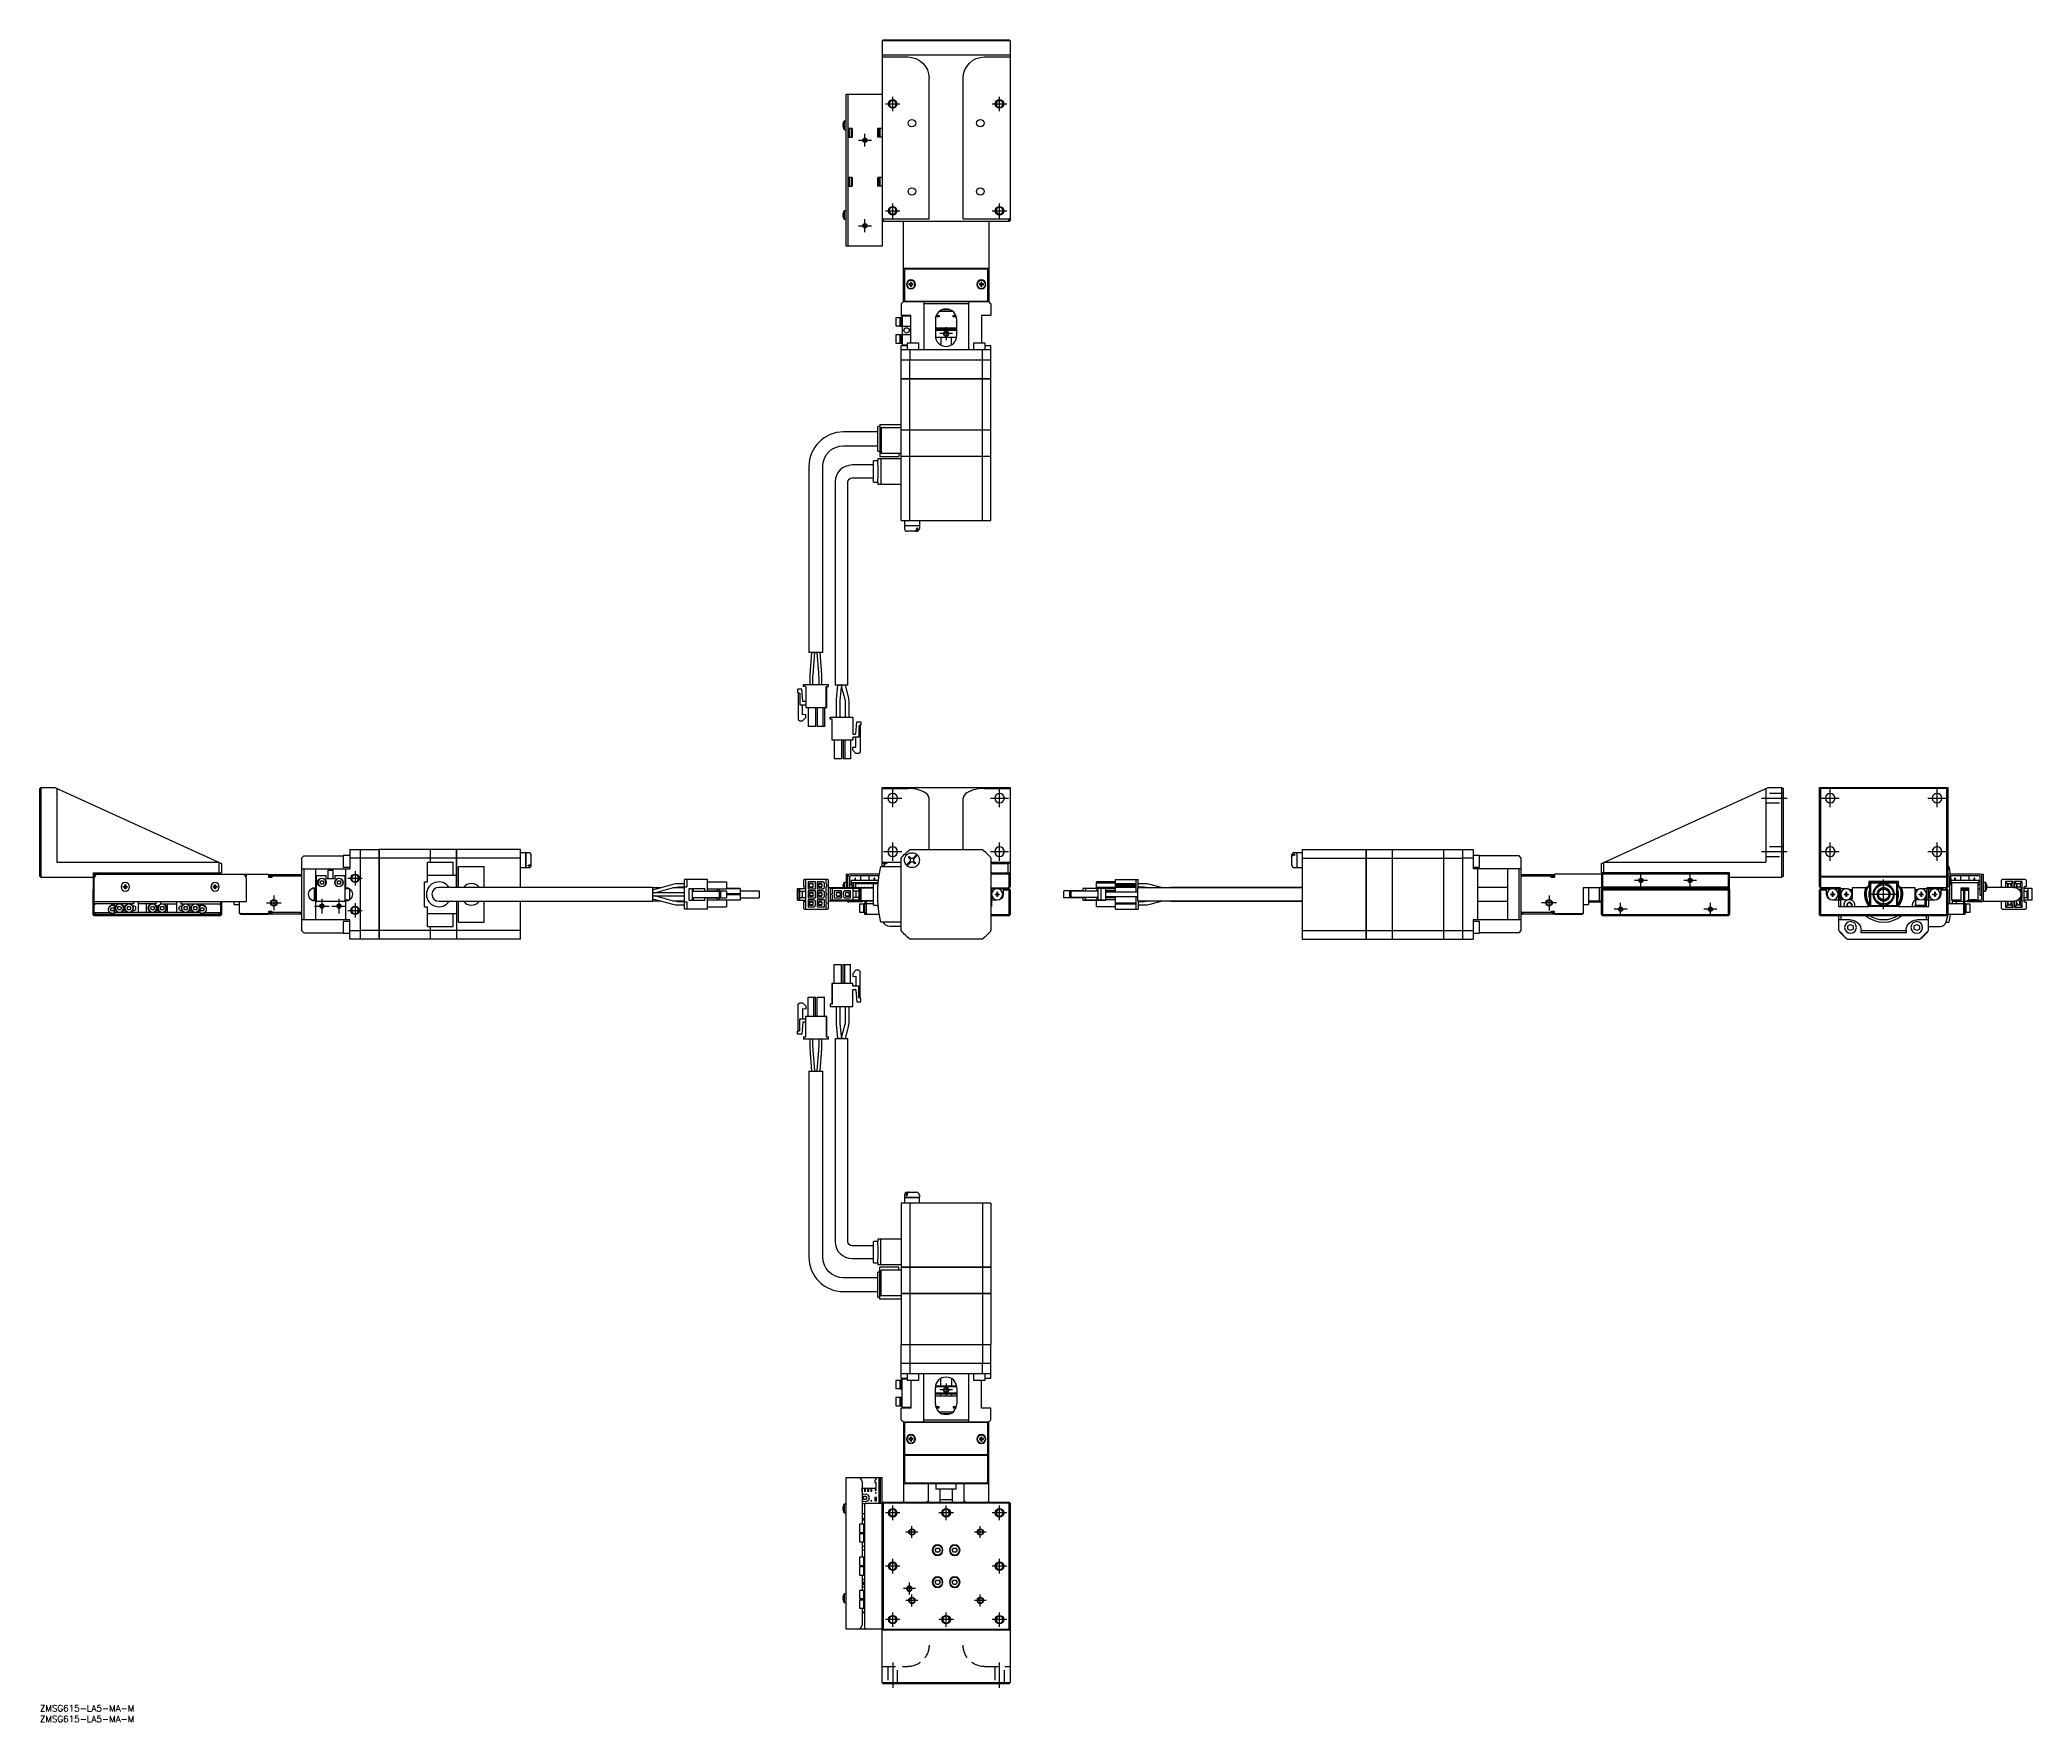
# Model space of a CAD drawing. Extents: x 0 to 932, y -8 to 779.
import ezdxf

# ---------------------------------------------------------------- set-up
doc = ezdxf.new("R2010")
doc.units = 0
doc.header["$LTSCALE"] = 0.5
doc.linetypes.add('CENTER', pattern=[50.8, 31.75, -6.35, 6.35, -6.35])
doc.linetypes.add('DASHED', pattern=[19.05, 12.7, -6.35])
for name, color, linetype in [('MSM_CENTER', 1, 'CENTER'), ('MSM_CONTINUOUS', 7, 'CONTINUOUS'), ('MSM_DASHED', 4, 'DASHED'), ('MSM_NARROW', 5, 'CONTINUOUS'), ('MSM_PART_NUMBER', 7, 'CONTINUOUS')]:
    doc.layers.add(name, color=color, linetype=linetype)
doc.styles.get("Standard").update_dxf_attribs({"font": 'txt.shx', "height": 1, "bigfont": 'bigfont.shx'})

# ---------------------------------------------------------------- blocks, each defined once
blk = doc.blocks.new('*U2')
at = {"layer": 'MSM_PART_NUMBER'}
blk.add_text('ZMSG615-LA5-MA-M', height=3, dxfattribs=at).set_placement((0, -3))
blk = doc.blocks.new('*U3')
at = {"layer": 'MSM_PART_NUMBER'}
blk.add_text('ZMSG615-LA5-MA-M', height=3, dxfattribs=at).set_placement((0, -8))

msp = doc.modelspace()

# ---------------------------------------------------------------- linework, layer by layer
at = {"layer": 'MSM_CENTER'}
for p, q in [((395.75, 749.44), (402.55, 749.44)), ((399.15, 746.04), (399.15, 752.84)), ((445.75, 749.44), (452.55, 749.44)), ((449.15, 746.04), (449.15, 752.84)), ((383.15, 732.44), (389.15, 732.44)), ((386.15, 729.44), (386.15, 735.44)), ((395.75, 699.44), (402.55, 699.44)), ((399.15, 696.04), (399.15, 702.84)), ((445.75, 699.44), (452.55, 699.44)), ((449.15, 696.04), (449.15, 702.84)), ((383.15, 692.44), (389.15, 692.44)), ((386.15, 689.44), (386.15, 695.44)), ((424.15, 644.94), (424.15, 638.94)), ((427.15, 641.94), (421.15, 641.94)), ((394.9, 424.48), (403.4, 424.48)), ((399.15, 420.23), (399.15, 428.73)), ((444.9, 424.48), (453.4, 424.48)), ((449.15, 420.23), (449.15, 428.73)), ((805.83, 424.48), (817.83, 424.48)), ((833.67, 424.48), (842.17, 424.48)), ((837.92, 420.23), (837.92, 428.73)), ((883.67, 424.48), (892.17, 424.48)), ((887.92, 420.23), (887.92, 428.73)), ((399.15, 395.23), (399.15, 403.73)), ((449.15, 395.23), (449.15, 403.73)), ((837.92, 395.23), (837.92, 403.73)), ((887.92, 395.23), (887.92, 403.73)), ((394.9, 399.48), (403.4, 399.48)), ((444.9, 399.48), (453.4, 399.48)), ((805.83, 399.48), (817.83, 399.48)), ((833.67, 399.48), (842.17, 399.48)), ((883.67, 399.48), (892.17, 399.48)), ((144.1, 386.98), (150.9, 386.98)), ((147.5, 390.38), (147.5, 383.58)), ((752.33, 385.98), (746.33, 385.98)), ((749.33, 382.98), (749.33, 388.98)), ((775.33, 385.98), (769.33, 385.98)), ((772.33, 382.98), (772.33, 388.98)), ((862.92, 372.48), (862.92, 386.48)), ((106.1, 375.48), (112.9, 375.48)), ((109.5, 378.88), (109.5, 372.08)), ((128.6, 373.98), (135.4, 373.98)), ((132, 377.38), (132, 370.58)), ((136.6, 373.98), (143.4, 373.98)), ((140, 377.38), (140, 370.58)), ((147.5, 375.38), (147.5, 368.58)), ((709.83, 375.48), (702.83, 375.48)), ((706.33, 378.98), (706.33, 371.98)), ((739.83, 369.48), (739.83, 375.48)), ((781.83, 369.48), (781.83, 375.48)), ((855.92, 379.48), (869.92, 379.48)), ((144.1, 371.98), (150.9, 371.98)), ((742.83, 372.48), (736.83, 372.48)), ((784.83, 372.48), (778.83, 372.48)), ((424.15, 150.5), (424.15, 144.5)), ((427.15, 147.5), (421.15, 147.5)), ((399.15, 86.6), (399.15, 93.4)), ((424.15, 86.6), (424.15, 93.4)), ((449.15, 86.6), (449.15, 93.4)), ((402.55, 90), (395.75, 90)), ((427.55, 90), (420.75, 90)), ((452.55, 90), (445.75, 90)), ((410.95, 81), (405.35, 81)), ((408.15, 78.2), (408.15, 83.8)), ((442.95, 81), (437.35, 81)), ((440.15, 78.2), (440.15, 83.8)), ((399.15, 61.6), (399.15, 68.4)), ((449.15, 61.6), (449.15, 68.4)), ((402.55, 65), (395.75, 65)), ((406.95, 51.7), (406.95, 57.3)), ((452.55, 65), (445.75, 65)), ((409.75, 54.5), (404.15, 54.5)), ((410.95, 49), (405.35, 49)), ((408.15, 46.2), (408.15, 51.8)), ((442.95, 49), (437.35, 49)), ((440.15, 46.2), (440.15, 51.8)), ((402.55, 40), (395.75, 40)), ((399.15, 36.6), (399.15, 43.4)), ((427.55, 40), (420.75, 40)), ((424.15, 36.6), (424.15, 43.4)), ((452.55, 40), (445.75, 40)), ((449.15, 36.6), (449.15, 43.4)), ((399.15, 20), (399.15, 8)), ((449.15, 8), (449.15, 20))]:
    msp.add_line(p, q, dxfattribs=at)
at = {"layer": 'MSM_CONTINUOUS'}
for p, q in [((394.65, 779.44), (394.15, 778.94)), ((394.15, 778.94), (394.15, 682.94)), ((454.15, 778.94), (394.15, 778.94)), ((394.65, 779.44), (453.65, 779.44)), ((454.15, 778.94), (453.65, 779.44)), ((454.15, 778.94), (454.15, 694.94)), ((394.15, 772.44), (454.15, 772.44)), ((394.15, 771.44), (406.15, 771.44)), ((442.15, 771.44), (454.15, 771.44)), ((416.15, 695.64), (416.15, 761.44)), ((432.15, 695.64), (432.15, 761.44)), ((377.35, 682.94), (377.35, 753.94)), ((377.35, 753.94), (394.15, 753.94)), ((378.15, 753.94), (378.15, 682.94)), ((375.77, 739.64), (375.9, 739.64)), ((375.9, 739.24), (375.77, 739.24)), ((375.9, 740.39), (375.9, 740.37)), ((375.9, 739.64), (375.9, 739.24)), ((375.9, 738.51), (375.9, 738.49)), ((376.45, 741.44), (376.45, 737.44)), ((377.35, 741.44), (376.45, 741.44)), ((376.45, 737.44), (377.35, 737.44)), ((380.15, 737.94), (378.15, 737.94)), ((378.95, 733.94), (378.95, 737.94)), ((379.65, 737.94), (379.65, 733.94)), ((380.15, 737.94), (380.15, 733.94)), ((392.15, 733.94), (392.15, 737.94)), ((394.15, 737.94), (392.15, 737.94)), ((392.65, 733.94), (392.65, 737.94)), ((392.85, 733.94), (392.85, 737.94)), ((393.35, 733.94), (393.35, 737.94)), ((378.15, 733.94), (380.15, 733.94)), ((394.15, 733.94), (392.15, 733.94)), ((380.15, 714.94), (378.15, 714.94)), ((378.15, 710.94), (380.15, 710.94)), ((378.95, 710.94), (378.95, 714.94)), ((379.65, 714.94), (379.65, 710.94)), ((380.15, 714.94), (380.15, 710.94)), ((394.15, 714.94), (392.15, 714.94)), ((392.15, 710.94), (392.15, 714.94)), ((394.15, 710.94), (392.15, 710.94)), ((392.65, 710.94), (392.65, 714.94)), ((392.85, 710.94), (392.85, 714.94)), ((393.35, 710.94), (393.35, 714.94)), ((376.45, 699.44), (376.45, 695.44)), ((377.35, 699.44), (376.45, 699.44)), ((375.77, 697.64), (375.9, 697.64)), ((375.9, 697.24), (375.77, 697.24)), ((375.9, 698.39), (375.9, 698.37)), ((375.9, 697.64), (375.9, 697.24)), ((375.9, 696.51), (375.9, 696.49)), ((376.45, 695.44), (377.35, 695.44)), ((394.15, 695.64), (416.15, 695.64)), ((394.15, 695.44), (395.15, 694.44)), ((394.15, 694.94), (394.65, 694.44)), ((394.4, 694.69), (394.65, 694.94)), ((453.65, 694.44), (394.65, 694.44)), ((404.15, 656.94), (404.15, 694.44)), ((432.15, 695.64), (454.15, 695.64)), ((444.15, 694.44), (444.15, 656.94)), ((453.15, 694.44), (454.15, 695.44)), ((453.65, 694.94), (453.9, 694.69)), ((453.65, 694.44), (454.15, 694.94)), ((394.15, 682.94), (377.35, 682.94)), ((444.15, 672.44), (404.15, 672.44)), ((405.15, 672.14), (404.65, 671.64)), ((404.65, 671.64), (404.65, 657.64)), ((443.15, 672.14), (405.15, 672.14)), ((409.65, 672.14), (409.65, 672.44)), ((410.4, 672.44), (410.4, 672.14)), ((415.9, 672.14), (415.9, 672.44)), ((419.35, 672.44), (419.15, 672.24)), ((429.15, 672.24), (419.15, 672.24)), ((419.15, 672.24), (419.15, 672.14)), ((429.15, 672.24), (428.95, 672.44)), ((429.15, 672.14), (429.15, 672.24)), ((432.4, 672.44), (432.4, 672.14)), ((437.9, 672.14), (437.9, 672.44)), ((438.65, 672.44), (438.65, 672.14)), ((443.65, 671.64), (443.15, 672.14)), ((443.65, 657.64), (443.65, 671.64)), ((404.65, 670.94), (404.15, 670.94)), ((404.65, 670.44), (404.15, 670.44)), ((407.41, 665.18), (406.73, 665.18)), ((406.73, 664.7), (407.41, 664.7)), ((407.41, 665.86), (407.41, 665.18)), ((407.41, 664.7), (407.41, 664.02)), ((407.89, 665.18), (407.89, 665.86)), ((408.57, 665.18), (407.89, 665.18)), ((407.89, 664.02), (407.89, 664.7)), ((407.89, 664.7), (408.57, 664.7)), ((440.41, 665.18), (439.73, 665.18)), ((439.73, 664.7), (440.41, 664.7)), ((440.41, 665.86), (440.41, 665.18)), ((440.41, 664.7), (440.41, 664.02)), ((440.89, 665.18), (440.89, 665.86)), ((441.57, 665.18), (440.89, 665.18)), ((440.89, 664.02), (440.89, 664.7)), ((440.89, 664.7), (441.57, 664.7)), ((444.15, 670.94), (443.65, 670.94)), ((444.15, 670.44), (443.65, 670.44)), ((404.15, 656.94), (403.15, 655.94)), ((403.15, 655.94), (403.15, 650.44)), ((404.15, 656.94), (444.15, 656.94)), ((404.65, 657.64), (405.15, 657.14)), ((405.15, 657.14), (443.15, 657.14)), ((409.65, 657.14), (409.65, 656.94)), ((413.65, 656.94), (413.65, 634.44)), ((434.65, 655.94), (413.65, 655.94)), ((414.15, 657.14), (414.15, 656.94)), ((416.65, 657.14), (416.65, 656.94)), ((425.86, 653.14), (422.45, 653.14)), ((422.9, 653.28), (422.9, 653.14)), ((425.4, 653.14), (425.4, 653.28)), ((431.65, 656.94), (431.65, 657.14)), ((434.15, 656.94), (434.15, 657.14)), ((434.65, 656.94), (434.65, 634.44)), ((438.65, 656.94), (438.65, 657.14)), ((443.15, 657.14), (443.65, 657.64)), ((445.15, 655.94), (444.15, 656.94)), ((445.15, 655.94), (445.15, 650.44)), ((400.65, 649.34), (400.65, 645.54)), ((402.65, 649.34), (400.65, 649.34)), ((400.65, 645.54), (402.65, 645.54)), ((402.65, 645.44), (402.65, 649.44)), ((403.65, 649.44), (402.65, 649.44)), ((402.65, 645.44), (407.65, 645.44)), ((407.65, 650.44), (403.15, 650.44)), ((403.15, 645.44), (403.15, 649.44)), ((403.65, 650.14), (403.65, 636.74)), ((407.65, 650.14), (403.65, 650.14)), ((407.65, 637.44), (407.65, 650.44)), ((419.15, 648.44), (419.15, 640.94)), ((419.15, 644.64), (429.15, 644.64)), ((429.15, 643.94), (419.15, 643.94)), ((429.15, 643.44), (419.15, 643.44)), ((420.82, 649.84), (419.35, 649.84)), ((419.53, 650.34), (420.82, 650.34)), ((420.8, 650.34), (420.8, 649.84)), ((420.82, 650.34), (420.82, 649.84)), ((427.28, 652.34), (421.02, 652.34)), ((421.65, 644.64), (421.65, 643.94)), ((426.65, 643.94), (426.65, 644.64)), ((427.49, 650.34), (428.78, 650.34)), ((427.49, 649.84), (427.49, 650.34)), ((428.95, 649.84), (427.49, 649.84)), ((427.5, 649.84), (427.5, 650.34)), ((429.15, 640.94), (429.15, 648.44)), ((445.15, 650.44), (440.65, 650.44)), ((440.65, 650.44), (440.65, 637.44)), ((400.65, 641.34), (400.65, 637.54)), ((402.65, 641.34), (400.65, 641.34)), ((400.65, 637.54), (402.65, 637.54)), ((402.65, 637.44), (402.65, 641.44)), ((407.65, 641.44), (402.65, 641.44)), ((402.65, 637.44), (403.65, 637.44)), ((403.15, 637.44), (403.15, 641.44)), ((403.15, 620.74), (403.15, 636.44)), ((403.15, 636.44), (405.9, 636.44)), ((403.15, 634.44), (445.15, 634.44)), ((403.65, 636.74), (405.9, 636.74)), ((411.4, 637.44), (405.9, 637.44)), ((405.9, 637.44), (405.9, 634.44)), ((407.15, 634.44), (407.15, 629.44)), ((411.4, 634.44), (411.4, 637.44)), ((419.19, 640.34), (429.12, 640.34)), ((429.09, 640.14), (419.22, 640.14)), ((421.65, 640.14), (421.65, 636.61)), ((426.65, 636.61), (426.65, 640.14)), ((442.4, 637.44), (436.9, 637.44)), ((436.9, 637.44), (436.9, 634.44)), ((441.15, 629.44), (441.15, 634.44)), ((442.4, 634.44), (442.4, 637.44)), ((442.4, 636.44), (445.15, 636.44)), ((445.15, 620.74), (445.15, 636.44)), ((445.15, 629.44), (403.15, 629.44)), ((407.18, 620.74), (407.18, 629.44)), ((441.12, 620.74), (441.12, 629.44)), ((445.15, 620.74), (403.15, 620.74)), ((403.15, 584.44), (403.15, 620.69)), ((445.15, 620.69), (403.15, 620.69)), ((403.2, 620.69), (403.2, 620.74)), ((407.18, 596.74), (407.18, 620.69)), ((407.44, 620.69), (407.44, 620.74)), ((440.87, 620.69), (440.87, 620.74)), ((441.12, 596.74), (441.12, 620.69)), ((445.1, 620.69), (445.1, 620.74)), ((445.15, 596.74), (445.15, 620.69)), ((392.15, 586.87), (392.15, 598.51)), ((393.15, 598.51), (392.15, 598.51)), ((393.15, 599.44), (393.15, 584.44)), ((393.15, 599.44), (403.15, 599.44)), ((393.15, 597.94), (403.15, 597.94)), ((393.75, 597.94), (393.75, 585.94)), ((392.15, 595.94), (376.15, 595.94)), ((376.15, 589.44), (392.15, 589.44)), ((445.15, 596.74), (403.15, 596.74)), ((445.15, 596.69), (403.15, 596.69)), ((403.2, 596.69), (403.2, 596.74)), ((407.18, 584.44), (407.18, 596.69)), ((407.44, 596.69), (407.44, 596.74)), ((440.87, 596.69), (440.87, 596.74)), ((441.12, 584.44), (441.12, 596.69)), ((445.1, 596.69), (445.1, 596.74)), ((445.15, 584.44), (445.15, 596.69)), ((359.9, 579.69), (359.9, 492.69)), ((366.4, 492.69), (366.4, 579.69)), ((390.15, 580.44), (380.15, 580.44)), ((390.15, 572.44), (390.15, 582.44)), ((392.16, 582.44), (390.15, 582.44)), ((392.15, 586.87), (393.15, 586.87)), ((392.16, 583.44), (403.15, 583.44)), ((392.16, 583.44), (392.16, 582.44)), ((393.15, 584.44), (401.95, 584.44)), ((393.58, 583.44), (393.58, 571.44)), ((393.75, 585.94), (403.15, 585.94)), ((401.95, 585.94), (401.95, 584.44)), ((445.15, 584.44), (403.15, 584.44)), ((403.15, 554.44), (403.15, 584.39)), ((445.15, 584.39), (403.15, 584.39)), ((403.2, 584.39), (403.2, 584.44)), ((407.18, 554.44), (407.18, 584.39)), ((407.44, 584.39), (407.44, 584.44)), ((440.87, 584.39), (440.87, 584.44)), ((441.12, 554.44), (441.12, 584.39)), ((445.1, 584.39), (445.1, 584.44)), ((445.15, 554.44), (445.15, 584.39)), ((372.15, 572.44), (372.15, 477.44)), ((378.15, 477.44), (378.15, 572.44)), ((380.15, 574.44), (390.15, 574.44)), ((390.15, 572.44), (392.16, 572.44)), ((392.16, 572.44), (392.16, 571.44)), ((392.16, 571.44), (403.15, 571.44)), ((403.15, 554.44), (445.15, 554.44)), ((404.65, 554.44), (404.65, 551.94)), ((411.65, 551.94), (404.65, 551.94)), ((404.65, 551.89), (404.65, 550.74)), ((411.65, 551.89), (404.65, 551.89)), ((404.7, 551.94), (404.7, 551.89)), ((410.44, 550.94), (410.44, 550.74)), ((410.8, 550.94), (410.44, 550.94)), ((410.8, 550.94), (410.8, 550.74)), ((411.6, 551.89), (411.6, 551.94)), ((411.65, 554.44), (411.65, 551.94)), ((411.65, 551.89), (411.65, 550.74)), ((410.35, 549.44), (405.95, 549.44)), ((366.4, 492.69), (359.9, 492.69)), ((361.15, 492.69), (360.36, 482.12)), ((361.85, 482.01), (362.65, 492.63)), ((361.9, 492.69), (362.65, 492.63)), ((362.65, 492.63), (362.63, 492.69)), ((363.66, 492.63), (364.43, 482.95)), ((365.99, 482.15), (365.16, 492.69)), ((357.45, 477.69), (369.05, 477.69)), ((357.45, 476.69), (357.45, 477.69)), ((358.45, 476.69), (357.45, 476.69)), ((358.45, 476.69), (358.45, 466.99)), ((360.33, 481.32), (360.33, 477.69)), ((361.83, 477.69), (361.83, 481.32)), ((364.43, 482.95), (364.53, 480.32)), ((364.53, 480.32), (364.53, 477.69)), ((366.03, 477.69), (366.03, 481.29)), ((368.05, 476.69), (369.05, 476.69)), ((368.05, 466.99), (368.05, 476.69)), ((368.3, 466.99), (368.3, 476.69)), ((369.05, 476.69), (369.05, 477.69)), ((378.15, 477.44), (372.15, 477.44)), ((373.3, 477.44), (372.64, 470.63)), ((374.3, 477.44), (375.3, 477.34)), ((374.63, 470.44), (375.22, 476.49)), ((375.16, 477.22), (376, 477.44)), ((375.16, 477.22), (375.22, 476.49)), ((375.22, 476.49), (376.7, 470.81)), ((375.29, 477.25), (375.3, 477.34)), ((378.63, 471.31), (377.04, 477.44)), ((354.65, 475.49), (354.65, 473.99)), ((356.57, 475.49), (354.65, 475.49)), ((354.65, 473.99), (354.95, 473.99)), ((354.95, 473.99), (355.65, 473.49)), ((354.95, 473.99), (354.95, 461.39)), ((355.65, 473.49), (355.65, 468.24)), ((355.65, 468.24), (358.15, 468.24)), ((357.05, 469.92), (356.57, 475.49)), ((356.95, 463.56), (356.95, 468.24)), ((358.15, 469.74), (357.25, 469.74)), ((358.45, 466.99), (368.3, 466.99)), ((359.55, 466.99), (359.55, 458.09)), ((362.95, 466.99), (362.95, 458.09)), ((363.75, 466.99), (363.75, 458.09)), ((366.4, 466.99), (366.4, 458.09)), ((367.15, 466.99), (367.15, 458.09)), ((372.64, 470.63), (372.63, 470.34)), ((372.63, 470.34), (372.63, 462.44)), ((374.63, 470.34), (374.63, 470.44)), ((374.63, 462.44), (374.63, 470.34)), ((376.7, 470.81), (376.83, 469.8)), ((376.83, 469.8), (376.83, 462.44)), ((378.83, 469.8), (378.63, 471.31)), ((378.83, 462.44), (378.83, 469.8)), ((354.95, 461.39), (355.65, 460.69)), ((355.65, 460.69), (356.95, 460.69)), ((358.45, 463.69), (356.95, 463.56)), ((356.95, 460.69), (358.45, 462.19)), ((358.45, 462.19), (358.45, 463.69)), ((362.95, 458.09), (359.55, 458.09)), ((367.15, 458.09), (363.75, 458.09)), ((369.85, 461.44), (369.85, 462.44)), ((369.85, 462.44), (380.45, 462.44)), ((370.85, 461.44), (369.85, 461.44)), ((370.6, 461.44), (370.6, 451.74)), ((370.85, 451.74), (370.85, 461.44)), ((380.45, 462.44), (380.45, 454.79)), ((380.45, 462.44), (380.45, 454.79)), ((381.85, 454.67), (382.34, 460.24)), ((382.34, 460.24), (384.25, 460.24)), ((383.95, 458.74), (383.25, 458.24)), ((383.95, 458.74), (383.25, 458.24)), ((383.25, 458.24), (383.25, 452.99)), ((383.25, 458.24), (383.25, 452.99)), ((384.25, 458.74), (383.95, 458.74)), ((383.95, 458.74), (383.95, 446.14)), ((383.95, 458.74), (383.95, 446.14)), ((384.25, 460.24), (384.25, 458.74)), ((384.25, 460.24), (384.25, 458.74)), ((370.6, 451.74), (380.45, 451.74)), ((371.75, 451.74), (371.75, 442.84)), ((375.15, 451.74), (375.15, 442.84)), ((375.15, 451.74), (375.15, 442.84)), ((375.95, 451.74), (375.95, 442.84)), ((376.7, 451.74), (376.7, 442.84)), ((379.35, 451.74), (379.35, 442.84)), ((379.35, 451.74), (379.35, 442.84)), ((380.45, 454.79), (380.45, 454.79)), ((380.45, 452.69), (380.45, 452.7)), ((380.45, 452.69), (380.45, 451.74)), ((380.45, 452.69), (380.45, 451.74)), ((380.45, 446.94), (380.45, 448.44)), ((380.45, 448.44), (381.95, 448.31)), ((380.45, 448.44), (381.95, 448.31)), ((380.75, 454.49), (381.65, 454.49)), ((383.25, 452.99), (380.75, 452.99)), ((381.95, 448.31), (381.95, 452.99)), ((375.15, 442.84), (371.75, 442.84)), ((379.35, 442.84), (375.95, 442.84)), ((381.95, 445.44), (380.45, 446.94)), ((383.25, 445.44), (381.95, 445.44)), ((383.95, 446.14), (383.25, 445.44)), ((383.95, 446.14), (383.25, 445.44)), ((0, 428.98), (0.5, 429.48)), ((0, 387.98), (0, 428.98)), ((0.5, 429.48), (0.5, 387.48)), ((0.5, 429.48), (7, 429.48)), ((7, 429.48), (85, 393.93)), ((8, 429.02), (8, 394.48)), ((394.15, 392.48), (394.15, 429.48)), ((394.15, 429.48), (454.15, 429.48)), ((394.15, 429.02), (406.15, 429.02)), ((442.15, 429.02), (454.15, 429.02)), ((454.15, 429.48), (454.15, 382.98)), ((730.83, 393.93), (808.83, 429.48)), ((807.83, 429.02), (807.83, 394.48)), ((808.83, 429.48), (815.33, 429.48)), ((815.33, 387.48), (815.33, 429.48)), ((815.33, 429.48), (815.83, 428.98)), ((815.83, 428.98), (815.83, 387.98)), ((832.92, 382.98), (832.92, 429.48)), ((832.92, 429.48), (833.42, 428.98)), ((832.92, 429.48), (892.92, 429.48)), ((833.42, 428.98), (833.42, 387.98)), ((892.42, 428.98), (833.42, 428.98)), ((892.42, 428.98), (892.92, 429.48)), ((892.42, 387.98), (892.42, 428.98)), ((892.92, 429.48), (892.92, 382.98)), ((416.15, 400.48), (416.15, 424.46)), ((432.15, 400.48), (432.15, 424.46)), ((8, 394.48), (83.8, 394.48)), ((84, 389.48), (84, 394.38)), ((85, 393.93), (85, 389.48)), ((123.5, 397.48), (122.5, 396.48)), ((122.5, 396.48), (122.5, 362.48)), ((123.5, 397.48), (142, 397.48)), ((142, 397.73), (142, 392.23)), ((145, 397.73), (142, 397.73)), ((142, 392.23), (145, 392.23)), ((145, 400.48), (145, 391.48)), ((145, 400.48), (158.7, 400.48)), ((150, 396.48), (145, 396.48)), ((150, 358.48), (150, 400.48)), ((158.7, 396.45), (150, 396.45)), ((158.7, 400.48), (158.7, 358.48)), ((158.75, 400.43), (158.7, 400.43)), ((158.75, 396.19), (158.7, 396.19)), ((158.75, 400.48), (158.75, 358.48)), ((182.7, 400.48), (158.75, 400.48)), ((182.7, 396.45), (158.75, 396.45)), ((181.5, 385.26), (181.5, 394.48)), ((181.5, 394.48), (193.5, 394.48)), ((182.7, 400.48), (182.7, 394.48)), ((182.75, 400.43), (182.7, 400.43)), ((182.75, 396.19), (182.7, 396.19)), ((195, 400.48), (182.75, 400.48)), ((182.75, 400.48), (182.75, 394.48)), ((195, 396.45), (182.75, 396.45)), ((193.5, 388.48), (193.5, 394.48)), ((195, 382.73), (195, 400.48)), ((195.05, 400.43), (195, 400.43)), ((195.05, 396.19), (195, 396.19)), ((225, 400.48), (195.05, 400.48)), ((195.05, 400.48), (195.05, 382.73)), ((225, 396.45), (195.05, 396.45)), ((196, 382.73), (196, 392.48)), ((196, 392.48), (208, 392.48)), ((208, 382.73), (208, 392.48)), ((225, 382.73), (225, 400.48)), ((227.5, 398.98), (225, 398.98)), ((225, 391.98), (227.5, 391.98)), ((227.5, 391.98), (227.5, 398.98)), ((227.55, 398.93), (227.5, 398.93)), ((227.5, 392.03), (227.55, 392.03)), ((227.55, 391.98), (227.55, 398.98)), ((228.7, 398.98), (227.55, 398.98)), ((227.55, 391.98), (228.7, 391.98)), ((228.5, 392.83), (228.5, 393.18)), ((228.5, 393.18), (228.7, 393.18)), ((228.5, 392.83), (228.7, 392.83)), ((230, 393.28), (230, 397.68)), ((393.58, 392.48), (403.15, 392.48)), ((394.15, 394.48), (403.15, 394.48)), ((394.15, 394.38), (395.15, 393.93)), ((395.15, 393.93), (395.15, 393)), ((395.15, 393.93), (396.01, 393.93)), ((403.28, 396.6), (403.15, 396.48)), ((403.15, 362.5), (403.15, 396.45)), ((405.51, 393.18), (407.09, 394.77)), ((407.45, 394.41), (405.86, 392.83)), ((406.49, 396.78), (406.84, 397.14)), ((407.09, 396.18), (406.49, 396.78)), ((406.84, 397.14), (407.45, 396.54)), ((407.15, 400.48), (407.02, 400.35)), ((407.18, 400.48), (441.12, 400.48)), ((408.86, 396.54), (410.44, 398.12)), ((409.46, 393.81), (408.86, 394.41)), ((410.8, 397.77), (409.21, 396.18)), ((409.21, 394.77), (409.81, 394.17)), ((409.81, 394.17), (409.46, 393.81)), ((441.28, 400.35), (441.15, 400.48)), ((445.15, 396.48), (445.02, 396.6)), ((445.15, 396.45), (445.15, 362.5)), ((445.15, 394.48), (454.15, 394.48)), ((445.15, 393.93), (453.15, 393.93)), ((453.15, 393.93), (454.15, 394.38)), ((453.15, 389.48), (453.15, 393.93)), ((585.83, 397.68), (585.83, 393.28)), ((588.28, 398.98), (587.13, 398.98)), ((587.33, 398.12), (587.13, 398.12)), ((587.33, 397.77), (587.13, 397.77)), ((587.13, 391.98), (588.28, 391.98)), ((587.33, 398.12), (587.33, 397.77)), ((588.28, 398.98), (588.28, 391.98)), ((588.33, 398.93), (588.28, 398.93)), ((588.28, 392.03), (588.33, 392.03)), ((588.33, 398.98), (588.33, 391.98)), ((590.83, 398.98), (588.33, 398.98)), ((588.33, 391.98), (590.83, 391.98)), ((590.83, 400.48), (590.83, 358.48)), ((590.83, 400.48), (620.78, 400.48)), ((590.83, 396.45), (620.78, 396.45)), ((620.78, 358.48), (620.78, 400.48)), ((620.78, 400.43), (620.83, 400.43)), ((620.78, 396.19), (620.83, 396.19)), ((620.83, 358.48), (620.83, 400.48)), ((620.83, 400.48), (633.08, 400.48)), ((620.83, 396.45), (633.08, 396.45)), ((633.08, 358.48), (633.08, 400.48)), ((633.08, 400.43), (633.13, 400.43)), ((633.08, 396.19), (633.13, 396.19)), ((633.13, 358.48), (633.13, 400.48)), ((633.13, 400.48), (657.08, 400.48)), ((633.13, 396.45), (657.08, 396.45)), ((657.08, 358.48), (657.08, 400.48)), ((657.08, 400.43), (657.13, 400.43)), ((657.08, 396.19), (657.13, 396.19)), ((657.13, 358.48), (657.13, 400.48)), ((657.13, 400.48), (670.83, 400.48)), ((657.13, 396.45), (665.83, 396.45)), ((665.83, 400.48), (665.83, 358.48)), ((670.83, 396.48), (665.83, 396.48)), ((670.83, 400.48), (670.83, 391.48)), ((673.83, 397.73), (670.83, 397.73)), ((670.83, 392.23), (673.83, 392.23)), ((673.83, 392.23), (673.83, 397.73)), ((692.33, 397.48), (673.83, 397.48)), ((693.33, 396.48), (692.33, 397.48)), ((693.33, 362.48), (693.33, 396.48)), ((730.83, 389.48), (730.83, 393.93)), ((731.83, 394.38), (731.83, 389.48)), ((732.03, 394.48), (807.83, 394.48)), ((893.49, 392.48), (892.92, 392.48)), ((0.5, 387.48), (0, 387.98)), ((0.5, 387.48), (25, 387.48)), ((25, 388.98), (25.5, 389.48)), ((25, 389.48), (25, 381.78)), ((25, 389.48), (85, 389.48)), ((25.5, 382.98), (25, 382.48)), ((25.5, 382.48), (25, 382.48)), ((25.25, 389.23), (25.5, 388.98)), ((25.5, 387.78), (25.5, 388.98)), ((25.5, 388.98), (107, 388.98)), ((25.5, 387.78), (25.67, 387.78)), ((25.5, 369.98), (25.5, 386.98)), ((39.07, 383.18), (39.8, 383.18)), ((39.8, 382.78), (39.07, 382.78)), ((39.8, 383.18), (39.8, 383.9)), ((39.8, 382.05), (39.8, 382.78)), ((40.2, 383.9), (40.2, 383.18)), ((40.2, 383.18), (40.93, 383.18)), ((40.2, 382.78), (40.2, 382.05)), ((40.93, 382.78), (40.2, 382.78)), ((81.07, 383.18), (81.8, 383.18)), ((81.8, 382.78), (81.07, 382.78)), ((81.8, 383.18), (81.8, 383.9)), ((81.8, 382.05), (81.8, 382.78)), ((82.2, 383.9), (82.2, 383.18)), ((82.2, 383.18), (82.93, 383.18)), ((82.2, 382.78), (82.2, 382.05)), ((82.93, 382.78), (82.2, 382.78)), ((85, 388.98), (84.5, 389.48)), ((84.5, 388.98), (84.75, 389.23)), ((96.5, 387.78), (96.33, 387.78)), ((96.5, 388.98), (96.5, 387.78)), ((96.5, 386.98), (96.5, 375.98)), ((107, 388.98), (107, 387.48)), ((108.75, 387.73), (107, 387.73)), ((107, 387.48), (108.5, 387.48)), ((107.3, 387.98), (107.3, 388.78)), ((107.3, 388.78), (122.3, 388.78)), ((122.5, 387.98), (107.3, 387.98)), ((107.8, 388.78), (107.8, 387.98)), ((109, 387.98), (108.5, 387.48)), ((121.8, 387.98), (121.8, 388.78)), ((122.3, 388.78), (122.3, 387.98)), ((122.5, 391.48), (145, 391.48)), ((123.5, 391.48), (123.5, 367.48)), ((129, 391.48), (129, 382.73)), ((129.3, 382.73), (129, 382.73)), ((129.1, 376.23), (129.1, 382.73)), ((129.3, 388.23), (129.3, 376.23)), ((129.3, 388.23), (134, 388.23)), ((131.13, 384.98), (131.57, 385.73)), ((131.57, 384.23), (131.13, 384.98)), ((131.57, 385.73), (132.43, 385.73)), ((132.43, 384.23), (131.57, 384.23)), ((132.43, 385.73), (132.87, 384.98)), ((132.87, 384.98), (132.43, 384.23)), ((134, 386.73), (134, 388.23)), ((138, 386.73), (134, 386.73)), ((134.75, 390.73), (137.25, 390.73)), ((134.75, 390.73), (134.75, 386.73)), ((137.25, 386.73), (137.25, 390.73)), ((138, 388.23), (138, 386.73)), ((138, 388.23), (142.7, 388.23)), ((139.13, 384.98), (139.57, 385.73)), ((139.57, 384.23), (139.13, 384.98)), ((139.57, 385.73), (140.43, 385.73)), ((140.43, 384.23), (139.57, 384.23)), ((140.43, 385.73), (140.87, 384.98)), ((140.87, 384.98), (140.43, 384.23)), ((142.7, 388.23), (142.7, 376.23)), ((143, 382.73), (142.7, 382.73)), ((143, 391.48), (143, 382.73)), ((180, 385.26), (181.5, 385.26)), ((180, 373.7), (180, 385.26)), ((181.5, 388.48), (195, 388.48)), ((286.75, 382.73), (186.75, 382.73)), ((296.23, 384.05), (286.75, 381.5)), ((286.75, 382.73), (286.75, 376.23)), ((290.38, 382.48), (286.75, 382.48)), ((287.78, 380.23), (296.62, 382.6)), ((301.75, 382.48), (296.17, 382.48)), ((301.75, 384.43), (299.12, 384.43)), ((299.12, 382.93), (301.75, 382.93)), ((301.75, 372.58), (301.75, 386.38)), ((312.45, 386.38), (301.75, 386.38)), ((301.75, 382.98), (302.75, 382.98)), ((302.75, 386.38), (302.75, 382.98)), ((312.45, 380.98), (312.45, 386.38)), ((312.45, 385.38), (321.35, 385.38)), ((321.35, 385.38), (321.35, 381.98)), ((357.45, 386.08), (357.45, 382.98)), ((357.45, 382.98), (358.45, 382.98)), ((368.75, 386.38), (357.75, 386.38)), ((358.45, 372.58), (358.45, 386.38)), ((362.95, 385.38), (359.55, 385.38)), ((359.55, 385.38), (359.55, 381.98)), ((360.7, 384.48), (360.2, 384.48)), ((360.2, 382.88), (360.2, 384.48)), ((361.58, 384.43), (360.2, 384.43)), ((360.2, 382.93), (361.58, 382.93)), ((360.2, 382.88), (360.7, 382.88)), ((361.2, 384.58), (360.7, 384.58)), ((360.7, 384.43), (360.7, 384.58)), ((360.7, 382.93), (360.7, 382.78)), ((360.7, 382.78), (361.2, 382.78)), ((361.2, 384.43), (361.2, 384.58)), ((361.85, 384.48), (361.2, 384.48)), ((361.2, 382.78), (361.2, 382.93)), ((361.2, 382.88), (361.85, 382.88)), ((361.95, 384.05), (361.58, 384.43)), ((361.58, 382.93), (361.95, 383.3)), ((361.85, 384.15), (361.85, 384.48)), ((361.85, 382.88), (361.85, 383.2)), ((361.95, 383.3), (361.95, 384.05)), ((362.95, 381.98), (362.95, 385.38)), ((366.4, 385.38), (363.75, 385.38)), ((363.75, 385.38), (363.75, 381.98)), ((364.9, 384.48), (364.4, 384.48)), ((364.4, 382.88), (364.4, 384.48)), ((365.78, 384.43), (364.4, 384.43)), ((364.56, 383.89), (364.4, 383.36)), ((364.4, 382.93), (365.78, 382.93)), ((364.4, 382.88), (364.9, 382.88)), ((365.4, 384.58), (364.9, 384.58)), ((364.9, 384.43), (364.9, 384.58)), ((364.9, 382.93), (364.9, 382.78)), ((364.9, 382.78), (365.4, 382.78)), ((365.4, 384.43), (365.4, 384.58)), ((366.05, 384.48), (365.4, 384.48)), ((365.4, 382.78), (365.4, 382.93)), ((365.4, 382.88), (366.05, 382.88)), ((366.15, 384.05), (365.78, 384.43)), ((365.78, 382.93), (366.05, 383.2)), ((365.86, 383.01), (366, 383.46)), ((366.05, 384.15), (366.05, 384.48)), ((366.05, 383.2), (366.15, 383.3)), ((366.05, 382.88), (366.05, 383.2)), ((366.15, 383.3), (366.15, 384.05)), ((367.15, 384.63), (366.4, 385.38)), ((366.4, 381.98), (367.15, 382.73)), ((367.15, 382.73), (367.15, 384.63)), ((368.05, 384.48), (368.05, 386.38)), ((368.05, 383.93), (368.05, 383.98)), ((368.05, 383.38), (368.05, 383.43)), ((368.05, 380), (368.05, 382.88)), ((369.05, 372.88), (369.05, 386.08)), ((369.05, 382.73), (390.15, 382.73)), ((375.15, 382.48), (390.15, 382.48)), ((375.77, 383.18), (375.9, 383.18)), ((375.9, 382.78), (375.77, 382.78)), ((375.9, 383.93), (375.9, 383.9)), ((375.9, 383.18), (375.9, 382.78)), ((376.45, 384.98), (376.45, 382.73)), ((377.35, 384.98), (376.45, 384.98)), ((377.35, 388.98), (378.15, 388.98)), ((377.35, 388.98), (377.35, 382.73)), ((378.15, 382.73), (378.15, 388.98)), ((378.95, 387.78), (378.95, 382.73)), ((380.15, 383.98), (378.95, 383.98)), ((392.91, 388.98), (379.35, 388.98)), ((392.79, 388.18), (379.35, 388.18)), ((379.65, 386.18), (379.65, 384.98)), ((379.65, 386.18), (392.53, 386.18)), ((379.65, 384.98), (392.15, 384.98)), ((379.9, 383.98), (379.9, 384.98)), ((380.15, 382.73), (380.15, 383.98)), ((380.35, 383.78), (380.15, 383.98)), ((380.35, 383.78), (380.35, 382.73)), ((380.45, 384.98), (380.45, 384.43)), ((380.9, 384.43), (380.45, 384.43)), ((380.9, 382.73), (380.9, 384.98)), ((381.4, 382.83), (381.9, 382.83)), ((381.4, 382.73), (381.4, 382.83)), ((381.78, 386.98), (381.53, 386.98)), ((381.53, 386.18), (381.53, 386.98)), ((381.78, 386.18), (381.78, 386.98)), ((381.9, 384.48), (392.37, 384.48)), ((381.9, 382.83), (381.9, 384.48)), ((384.15, 388.18), (384.15, 386.18)), ((388.15, 386.18), (388.15, 388.18)), ((390.15, 374.48), (390.15, 384.48)), ((390.53, 386.18), (390.53, 386.98)), ((390.78, 386.98), (390.53, 386.98)), ((390.78, 386.18), (390.78, 386.98)), ((391.4, 384.48), (391.4, 384.98)), ((391.63, 384.98), (391.63, 384.48)), ((391.86, 384.98), (391.86, 384.48)), ((392.15, 384.48), (392.15, 385.3)), ((392.44, 385.3), (392.15, 385.3)), ((445.15, 389.48), (454.15, 389.48)), ((453.65, 388.98), (445.15, 388.98)), ((445.15, 382.48), (453.65, 382.48)), ((453.65, 389.48), (454.15, 388.98)), ((453.65, 388.98), (453.9, 389.23)), ((453.65, 382.48), (453.65, 388.98)), ((454.15, 382.98), (453.65, 382.48)), ((494.48, 382.18), (494.48, 385.38)), ((503.38, 385.38), (494.48, 385.38)), ((503.38, 384.63), (494.48, 384.63)), ((503.38, 382.73), (494.48, 382.73)), ((503.38, 380.48), (503.38, 386.38)), ((503.38, 386.38), (514.08, 386.38)), ((503.38, 384.48), (513.08, 384.48)), ((503.38, 383.98), (513.08, 383.98)), ((503.38, 383.93), (513.08, 383.93)), ((503.38, 383.43), (513.08, 383.43)), ((503.38, 383.38), (513.08, 383.38)), ((503.38, 382.88), (513.08, 382.88)), ((513.08, 380.48), (513.08, 386.38)), ((513.83, 376.48), (513.83, 382.48)), ((590.83, 382.48), (513.83, 382.48)), ((514.08, 382.48), (514.08, 386.38)), ((516.7, 384.43), (514.08, 384.43)), ((514.08, 382.93), (516.7, 382.93)), ((519.2, 382.6), (519.66, 382.48)), ((525.45, 382.48), (519.59, 384.05)), ((529.08, 382.48), (529.08, 382.73)), ((590.83, 382.73), (529.08, 382.73)), ((693.33, 391.48), (670.83, 391.48)), ((672.83, 391.48), (672.83, 367.48)), ((686.83, 382.69), (672.83, 382.69)), ((686.83, 391.48), (686.83, 367.48)), ((692.33, 367.48), (692.33, 391.48)), ((708.53, 387.98), (693.33, 387.98)), ((693.53, 387.98), (693.53, 388.78)), ((693.53, 388.78), (708.53, 388.78)), ((694.03, 388.78), (694.03, 387.98)), ((707.33, 387.48), (706.83, 387.98)), ((708.83, 387.73), (707.08, 387.73)), ((707.33, 387.48), (708.83, 387.48)), ((708.03, 387.98), (708.03, 388.78)), ((708.53, 388.78), (708.53, 387.98)), ((708.83, 388.98), (708.83, 387.48)), ((730.83, 388.98), (708.83, 388.98)), ((790.83, 382.48), (722.33, 382.48)), ((722.33, 382.48), (722.33, 370.48)), ((724.83, 382.48), (724.83, 374.73)), ((729.83, 382.48), (729.83, 376.48)), ((730.83, 382.98), (730.33, 382.48)), ((730.83, 388.98), (731.33, 389.48)), ((790.83, 389.48), (730.83, 389.48)), ((730.83, 388.98), (730.83, 381.78)), ((731.33, 382.98), (730.83, 382.48)), ((731.08, 389.23), (731.33, 388.98)), ((731.33, 388.98), (731.33, 382.98)), ((790.33, 388.98), (731.33, 388.98)), ((731.33, 382.98), (790.33, 382.98)), ((790.83, 388.98), (790.33, 389.48)), ((790.33, 388.98), (790.58, 389.23)), ((790.33, 382.98), (790.33, 388.98)), ((790.83, 382.48), (790.33, 382.98)), ((790.83, 381.78), (790.83, 389.48)), ((790.83, 387.48), (815.33, 387.48)), ((815.83, 387.98), (815.33, 387.48)), ((833.42, 387.98), (832.92, 387.48)), ((892.92, 387.48), (832.92, 387.48)), ((833.42, 382.48), (832.92, 382.98)), ((833.42, 387.98), (892.42, 387.98)), ((833.42, 387.48), (833.42, 382.48)), ((842.72, 382.48), (833.42, 382.48)), ((841.92, 373.78), (841.92, 382.48)), ((842.72, 381.03), (842.72, 382.48)), ((855.42, 382.48), (848.22, 382.48)), ((848.22, 382.48), (848.22, 377.48)), ((854.71, 382.48), (855.92, 383.68)), ((855.92, 382.98), (855.42, 382.48)), ((869.92, 385.48), (855.92, 385.48)), ((855.92, 385.48), (855.92, 382.98)), ((856.42, 384.18), (856.72, 384.48)), ((856.42, 374.78), (856.42, 384.18)), ((856.92, 384.68), (856.72, 384.48)), ((856.72, 384.48), (856.72, 374.48)), ((856.92, 384.68), (857.22, 384.98)), ((868.92, 384.68), (856.92, 384.68)), ((857.22, 384.98), (868.62, 384.98)), ((861.86, 382.44), (861.86, 382.44)), ((868.62, 384.98), (869.42, 384.18)), ((869.12, 374.48), (869.12, 384.48)), ((869.42, 384.18), (869.42, 374.78)), ((869.92, 382.98), (869.92, 385.48)), ((869.92, 383.68), (871.13, 382.48)), ((870.42, 382.48), (869.92, 382.98)), ((877.62, 382.48), (870.42, 382.48)), ((877.62, 377.48), (877.62, 382.48)), ((891.42, 382.48), (883.12, 382.48)), ((883.12, 382.48), (883.12, 381.03)), ((883.92, 382.48), (883.92, 373.78)), ((891.42, 382.48), (891.42, 382.72)), ((892.42, 382.48), (891.98, 382.48)), ((892.92, 387.48), (892.42, 387.98)), ((892.42, 382.48), (892.42, 387.48)), ((892.92, 382.98), (892.42, 382.48)), ((893.28, 388.63), (892.92, 389.87)), ((893.72, 382.98), (892.92, 382.98)), ((893.72, 387.78), (893.72, 382.98)), ((893.72, 383.98), (894.22, 383.98)), ((894.22, 387.98), (893.77, 387.98)), ((893.92, 387.98), (893.92, 388.12)), ((893.92, 374.98), (893.92, 383.98)), ((907.72, 388.98), (894.12, 388.98)), ((907.72, 388.18), (894.12, 388.18)), ((894.22, 387.98), (894.22, 383.98)), ((894.42, 385.3), (894.22, 385.3)), ((894.42, 386.18), (894.42, 384.98)), ((894.42, 386.18), (907.42, 386.18)), ((894.42, 384.98), (907.42, 384.98)), ((894.67, 384.98), (894.67, 376.98)), ((896.3, 386.18), (896.3, 386.98)), ((896.55, 386.98), (896.3, 386.98)), ((896.55, 386.18), (896.55, 386.98)), ((898.92, 388.18), (898.92, 386.18)), ((899.17, 382.48), (902.67, 382.48)), ((899.17, 376.98), (899.17, 382.48)), ((902.67, 382.48), (902.67, 376.98)), ((902.92, 386.18), (902.92, 388.18)), ((905.3, 386.18), (905.3, 386.98)), ((905.55, 386.98), (905.3, 386.98)), ((905.55, 386.18), (905.55, 386.98)), ((907.17, 376.98), (907.17, 384.98)), ((908.12, 383.98), (907.17, 383.98)), ((907.42, 386.18), (907.42, 384.98)), ((908.12, 378.98), (908.12, 387.78)), ((908.92, 388.98), (909.72, 388.98)), ((908.92, 377.28), (908.92, 388.98)), ((909.72, 377.18), (909.72, 388.98)), ((910.62, 384.98), (909.72, 384.98)), ((910.62, 380.98), (910.62, 384.98)), ((911.18, 383.9), (911.18, 383.93)), ((911.18, 383.18), (911.31, 383.18)), ((911.18, 382.78), (911.18, 383.18)), ((911.31, 382.78), (911.18, 382.78)), ((923.92, 382.73), (911.3, 382.73)), ((918.02, 382.73), (918.02, 386.08)), ((929.32, 386.38), (918.32, 386.38)), ((923.57, 385.48), (920.02, 385.48)), ((920.02, 385.48), (920.02, 382.73)), ((920.92, 384.43), (920.02, 385.48)), ((920.92, 382.93), (920.75, 382.73)), ((920.92, 384.43), (920.92, 382.93)), ((922.67, 384.43), (920.92, 384.43)), ((920.92, 384.05), (921.3, 384.43)), ((921.21, 383.01), (920.92, 383.3)), ((920.92, 382.93), (921.24, 382.93)), ((921.08, 383.46), (921.3, 382.73)), ((922.86, 382.73), (922.52, 383.89)), ((922.67, 384.43), (923.57, 385.48)), ((922.67, 384.43), (922.67, 383.36)), ((923.57, 382.73), (923.57, 385.48)), ((924.17, 385.48), (924.17, 382.72)), ((927.82, 385.48), (924.17, 385.48)), ((925.12, 384.43), (924.17, 385.48)), ((925.12, 382.93), (924.82, 382.6)), ((925.12, 384.43), (925.12, 382.93)), ((926.87, 384.43), (925.12, 384.43)), ((925.12, 384.05), (925.5, 384.43)), ((925.5, 382.93), (925.12, 383.3)), ((925.12, 382.93), (926.87, 382.93)), ((926.87, 384.43), (927.82, 385.48)), ((926.87, 384.43), (926.87, 382.93)), ((926.87, 382.93), (927.82, 381.88)), ((927.82, 381.88), (927.82, 385.48)), ((929.62, 382.98), (928.62, 382.98)), ((928.62, 375.98), (928.62, 382.98)), ((929.62, 386.08), (929.62, 382.98)), ((25, 382.25), (25.5, 382.25)), ((25, 381.48), (25.5, 381.98)), ((25.1, 381.68), (25, 381.78)), ((25, 369.98), (25, 381.48)), ((25.1, 381.58), (25.1, 381.78)), ((25.25, 381.73), (25.5, 381.48)), ((25.5, 382.08), (25.4, 382.08)), ((96.5, 375.98), (25.5, 375.98)), ((25.5, 374.48), (26, 374.98)), ((44, 374.98), (25.5, 374.98)), ((33.13, 372.48), (33.57, 373.23)), ((33.57, 373.23), (34.43, 373.23)), ((34.43, 373.23), (34.87, 372.48)), ((35, 370.98), (35, 374.98)), ((36.38, 372.98), (36.82, 373.73)), ((36.82, 372.23), (36.38, 372.98)), ((36.82, 373.73), (37.68, 373.73)), ((37.68, 373.73), (38.12, 372.98)), ((38.12, 372.98), (37.68, 372.23)), ((40.02, 373.98), (38.98, 373.98)), ((40.88, 372.98), (41.32, 373.73)), ((41.32, 372.23), (40.88, 372.98)), ((41.32, 373.73), (42.18, 373.73)), ((42.18, 373.73), (42.62, 372.98)), ((42.62, 372.98), (42.18, 372.23)), ((44, 373.98), (43.48, 373.98)), ((44, 374.98), (44, 375.98)), ((46, 375.98), (46, 370.98)), ((54.5, 374.98), (46, 374.98)), ((49.8, 374.98), (49.8, 370.98)), ((51.88, 372.98), (52.32, 373.73)), ((52.32, 372.23), (51.88, 372.98)), ((52.32, 373.73), (53.18, 373.73)), ((53.18, 373.73), (53.62, 372.98)), ((53.62, 372.98), (53.18, 372.23)), ((55.52, 373.98), (54.48, 373.98)), ((54.5, 374.98), (54.5, 375.98)), ((56.38, 372.98), (56.82, 373.73)), ((56.82, 372.23), (56.38, 372.98)), ((56.5, 375.98), (56.5, 374.98)), ((56.5, 374.98), (64, 374.98)), ((56.82, 373.73), (57.68, 373.73)), ((57.68, 373.73), (58.12, 372.98)), ((58.12, 372.98), (57.68, 372.23)), ((59.8, 370.98), (59.8, 374.98)), ((64, 375.98), (64, 370.98)), ((66, 375.98), (66, 374.98)), ((66, 374.98), (84.5, 374.98)), ((66.52, 373.98), (66, 373.98)), ((67.38, 372.98), (67.82, 373.73)), ((67.82, 372.23), (67.38, 372.98)), ((67.82, 373.73), (68.68, 373.73)), ((68.68, 373.73), (69.12, 372.98)), ((69.12, 372.98), (68.68, 372.23)), ((71.02, 373.98), (69.98, 373.98)), ((71.88, 372.98), (72.32, 373.73)), ((72.32, 372.23), (71.88, 372.98)), ((72.32, 373.73), (73.18, 373.73)), ((73.18, 373.73), (73.62, 372.98)), ((73.62, 372.98), (73.18, 372.23)), ((75, 370.98), (75, 374.98)), ((75.13, 372.48), (75.57, 373.23)), ((75.57, 373.23), (76.43, 373.23)), ((76.43, 373.23), (76.87, 372.48)), ((84, 374.98), (84.5, 374.48)), ((84.5, 375.98), (84.5, 369.98)), ((85, 375.98), (85, 369.98)), ((91, 374.73), (91, 375.98)), ((91, 374.73), (93.5, 374.73)), ((93.5, 370.48), (93.5, 375.98)), ((128.5, 382.23), (127.27, 382.23)), ((127.27, 376.73), (128.5, 376.73)), ((128.5, 376.73), (128.5, 382.23)), ((129, 376.23), (129, 367.48)), ((129, 376.23), (143, 376.23)), ((139.28, 373.66), (139.3, 373.68)), ((139.3, 373.68), (139.28, 373.66)), ((139.3, 374.33), (139.3, 373.68)), ((145, 381.98), (142.7, 381.98)), ((142.7, 376.98), (145, 376.98)), ((143, 376.23), (143, 367.48)), ((145, 376.91), (145, 382.04)), ((180, 373.7), (181.5, 373.7)), ((181.5, 364.48), (181.5, 373.7)), ((186.75, 376.23), (286.75, 376.23)), ((195, 376.23), (195, 358.48)), ((195.05, 376.23), (195.05, 358.48)), ((196, 366.48), (196, 376.23)), ((208, 366.48), (208, 376.23)), ((225, 358.48), (225, 376.23)), ((301.75, 380.23), (286.75, 380.23)), ((286.75, 378.73), (286.84, 378.73)), ((286.75, 377.45), (296.24, 374.9)), ((286.75, 376.48), (290.38, 376.48)), ((286.88, 378.84), (287.78, 378.73)), ((287.78, 378.73), (301.75, 378.73)), ((296.63, 376.35), (287.78, 378.73)), ((296.17, 376.48), (301.75, 376.48)), ((301.75, 376.03), (299.12, 376.03)), ((299.12, 374.53), (301.75, 374.53)), ((301.75, 375.98), (302.75, 375.98)), ((302.75, 375.98), (302.75, 372.58)), ((303.95, 376.78), (303.95, 382.18)), ((303.95, 382.18), (311.2, 382.18)), ((303.95, 376.78), (311.2, 376.78)), ((305.45, 376.78), (305.45, 382.18)), ((305.45, 380.98), (318.75, 380.98)), ((305.45, 377.98), (318.75, 377.98)), ((305.95, 380.98), (305.95, 382.18)), ((305.95, 376.78), (305.95, 377.98)), ((311.2, 380.98), (311.2, 382.18)), ((311.2, 376.78), (311.2, 377.98)), ((312.45, 381.98), (321.35, 381.98)), ((312.45, 381.18), (321.35, 381.18)), ((312.45, 372.58), (312.45, 377.98)), ((312.45, 377.78), (321.35, 377.78)), ((312.45, 376.98), (321.35, 376.98)), ((312.45, 373.58), (321.35, 373.58)), ((317, 381.98), (317, 381.18)), ((317, 377.78), (317, 376.98)), ((318, 381.98), (318, 381.18)), ((318, 377.78), (318, 376.98)), ((318.05, 377.98), (318.05, 380.98)), ((318.75, 377.98), (318.75, 380.98)), ((321.35, 382.18), (324.65, 382.18)), ((324.77, 382.18), (321.35, 382.18)), ((321.35, 382.18), (326.45, 382.18)), ((327.7, 382.18), (321.35, 382.18)), ((321.35, 381.18), (321.35, 377.78)), ((327.7, 379.73), (321.35, 379.73)), ((327.7, 379.23), (321.35, 379.23)), ((321.35, 376.98), (321.35, 373.58)), ((327.7, 376.78), (321.35, 376.78)), ((324.65, 382.18), (324.95, 382.18)), ((324.95, 382.18), (324.77, 382.18)), ((326.45, 382.18), (326.75, 382.18)), ((326.75, 382.18), (327.7, 382.18)), ((327.7, 382.18), (327.7, 376.78)), ((327.7, 381.18), (336.6, 381.18)), ((327.7, 381.18), (336.6, 381.18)), ((327.7, 381.18), (336.6, 381.18)), ((327.7, 377.78), (336.6, 377.78)), ((336.6, 381.18), (336.6, 377.78)), ((354.65, 376.78), (354.65, 382.18)), ((354.65, 382.18), (358.45, 382.18)), ((354.65, 376.78), (358.45, 376.78)), ((354.95, 376.78), (354.95, 382.18)), ((354.95, 380.98), (358.45, 380.98)), ((354.95, 377.98), (358.45, 377.98)), ((355.65, 376.78), (355.65, 382.18)), ((356.95, 377.98), (356.95, 380.98)), ((357.45, 375.98), (357.45, 372.88)), ((358.45, 375.98), (357.45, 375.98)), ((359.55, 381.98), (362.95, 381.98)), ((359.55, 381.18), (359.55, 377.78)), ((362.95, 381.18), (359.55, 381.18)), ((359.55, 377.78), (362.95, 377.78)), ((359.55, 376.98), (359.55, 373.58)), ((362.2, 376.98), (359.55, 376.98)), ((359.55, 373.58), (362.2, 373.58)), ((360.7, 380.28), (360.2, 380.28)), ((360.2, 378.68), (360.2, 380.28)), ((361.58, 380.23), (360.2, 380.23)), ((360.2, 378.73), (361.58, 378.73)), ((360.2, 378.68), (360.7, 378.68)), ((360.7, 376.08), (360.2, 376.08)), ((360.2, 374.48), (360.2, 376.08)), ((361.58, 376.03), (360.2, 376.03)), ((360.2, 374.53), (361.58, 374.53)), ((360.2, 374.48), (360.7, 374.48)), ((360.36, 375.48), (360.51, 376.03)), ((361.2, 380.38), (360.7, 380.38)), ((360.7, 380.23), (360.7, 380.38)), ((360.7, 378.73), (360.7, 378.58)), ((360.7, 378.58), (361.2, 378.58)), ((361.2, 376.18), (360.7, 376.18)), ((360.7, 376.03), (360.7, 376.18)), ((360.7, 374.53), (360.7, 374.38)), ((360.7, 374.38), (361.2, 374.38)), ((361.2, 380.23), (361.2, 380.38)), ((361.85, 380.28), (361.2, 380.28)), ((361.2, 378.58), (361.2, 378.73)), ((361.2, 378.68), (361.85, 378.68)), ((361.2, 376.03), (361.2, 376.18)), ((361.85, 376.08), (361.2, 376.08)), ((361.2, 374.38), (361.2, 374.53)), ((361.2, 374.48), (361.85, 374.48)), ((361.95, 379.85), (361.58, 380.23)), ((361.58, 378.73), (361.95, 379.1)), ((361.85, 375.75), (361.58, 376.03)), ((361.58, 374.53), (361.85, 374.8)), ((361.95, 375.62), (361.8, 375.07)), ((361.85, 379.95), (361.85, 380.28)), ((361.85, 378.68), (361.85, 379)), ((361.85, 375.75), (361.85, 376.08)), ((361.95, 375.65), (361.85, 375.75)), ((361.85, 374.8), (361.95, 374.9)), ((361.85, 374.48), (361.85, 374.8)), ((361.95, 379.1), (361.95, 379.85)), ((361.95, 374.9), (361.95, 375.65)), ((362.95, 376.23), (362.2, 376.98)), ((362.2, 373.58), (362.95, 374.33)), ((362.95, 377.78), (362.95, 381.18)), ((362.95, 374.33), (362.95, 376.23)), ((363.75, 381.98), (366.4, 381.98)), ((363.75, 381.18), (363.75, 377.78)), ((366.4, 381.18), (363.75, 381.18)), ((363.75, 377.78), (366.4, 377.78)), ((363.75, 376.98), (363.75, 373.58)), ((367.15, 376.98), (363.75, 376.98)), ((363.75, 373.58), (367.15, 373.58)), ((364.9, 380.28), (364.4, 380.28)), ((364.4, 378.68), (364.4, 380.28)), ((365.78, 380.23), (364.4, 380.23)), ((364.4, 380.22), (364.48, 380.23)), ((364.4, 378.73), (365.78, 378.73)), ((364.4, 378.73), (364.48, 378.73)), ((364.4, 378.68), (364.9, 378.68)), ((364.4, 374.48), (364.4, 376.08)), ((364.9, 376.08), (364.4, 376.08)), ((365.78, 376.03), (364.4, 376.03)), ((364.56, 375.06), (364.4, 375.59)), ((364.4, 374.53), (365.78, 374.53)), ((364.4, 374.48), (364.9, 374.48)), ((365.4, 380.38), (364.9, 380.38)), ((364.9, 380.23), (364.9, 380.38)), ((364.9, 378.73), (364.9, 378.58)), ((364.9, 378.58), (365.4, 378.58)), ((365.4, 376.18), (364.9, 376.18)), ((364.9, 376.03), (364.9, 376.18)), ((364.9, 374.53), (364.9, 374.38)), ((364.9, 374.38), (365.4, 374.38)), ((365.4, 380.23), (365.4, 380.38)), ((366.05, 380.28), (365.4, 380.28)), ((365.4, 378.58), (365.4, 378.73)), ((365.4, 378.68), (366.05, 378.68)), ((365.4, 376.03), (365.4, 376.18)), ((366.05, 376.08), (365.4, 376.08)), ((365.4, 374.38), (365.4, 374.53)), ((365.4, 374.48), (366.05, 374.48)), ((366.15, 379.85), (365.78, 380.23)), ((365.78, 378.73), (366.15, 379.1)), ((366.05, 375.75), (365.78, 376.03)), ((365.78, 374.53), (366.05, 374.8)), ((365.86, 375.94), (366, 375.49)), ((366.05, 379.95), (366.05, 380.28)), ((366.05, 378.68), (366.05, 379)), ((366.05, 375.75), (366.05, 376.08)), ((366.15, 375.65), (366.05, 375.75)), ((366.05, 374.8), (366.15, 374.9)), ((366.05, 374.48), (366.05, 374.8)), ((366.15, 379.1), (366.15, 379.85)), ((366.15, 374.9), (366.15, 375.65)), ((367.15, 380.43), (366.4, 381.18)), ((366.4, 377.78), (367.15, 378.53)), ((367.15, 378.53), (367.15, 380.43)), ((367.15, 373.58), (367.15, 376.98)), ((368.05, 379.45), (368.05, 379.5)), ((368.05, 375.53), (368.05, 378.95)), ((368.05, 372.58), (368.05, 375.03)), ((390.15, 376.23), (369.05, 376.23)), ((369.85, 382.18), (369.85, 376.78)), ((384.25, 382.18), (369.85, 382.18)), ((384.25, 376.78), (369.85, 376.78)), ((370.85, 382.18), (370.85, 379.73)), ((370.85, 379.23), (370.85, 376.78)), ((375.15, 381.18), (371.75, 381.18)), ((371.75, 381.18), (371.75, 377.78)), ((371.75, 377.78), (375.15, 377.78)), ((373.13, 380.23), (372.75, 379.85)), ((372.75, 379.85), (372.75, 379.1)), ((372.75, 379.1), (373.13, 378.73)), ((373.5, 380.28), (372.85, 380.28)), ((372.85, 380.28), (372.85, 379.95)), ((372.85, 379), (372.85, 378.68)), ((372.85, 378.68), (373.5, 378.68)), ((374.5, 380.23), (373.13, 380.23)), ((373.13, 378.73), (374.5, 378.73)), ((374, 380.38), (373.5, 380.38)), ((373.5, 380.38), (373.5, 380.23)), ((373.5, 378.73), (373.5, 378.58)), ((373.5, 378.58), (374, 378.58)), ((374, 380.38), (374, 380.23)), ((374.5, 380.28), (374, 380.28)), ((374, 378.58), (374, 378.73)), ((374, 378.68), (374.5, 378.68)), ((374.5, 380.28), (374.5, 378.68)), ((375.15, 377.78), (375.15, 381.18)), ((390.15, 376.48), (375.15, 376.48)), ((376.7, 381.18), (375.95, 380.43)), ((375.95, 380.43), (375.95, 378.53)), ((375.95, 378.53), (376.7, 377.78)), ((379.35, 381.18), (376.7, 381.18)), ((376.7, 377.78), (379.35, 377.78)), ((377.33, 380.23), (376.95, 379.85)), ((376.95, 379.85), (376.95, 379.1)), ((376.95, 379.1), (377.33, 378.73)), ((377.7, 380.28), (377.05, 380.28)), ((377.05, 380.28), (377.05, 379.95)), ((377.05, 379), (377.05, 378.68)), ((377.05, 378.68), (377.7, 378.68)), ((378.7, 380.23), (377.33, 380.23)), ((377.33, 378.73), (378.7, 378.73)), ((378.2, 380.38), (377.7, 380.38)), ((377.7, 380.38), (377.7, 380.23)), ((377.7, 378.73), (377.7, 378.58)), ((377.7, 378.58), (378.2, 378.58)), ((378.2, 380.38), (378.2, 380.23)), ((378.7, 380.28), (378.2, 380.28)), ((378.2, 378.58), (378.2, 378.73)), ((378.2, 378.68), (378.7, 378.68)), ((384.85, 375.98), (378.55, 375.98)), ((378.7, 380.28), (378.7, 378.68)), ((379.35, 377.78), (379.35, 381.18)), ((380.45, 382.18), (380.45, 376.78)), ((383.95, 380.98), (380.45, 380.98)), ((383.95, 377.98), (380.45, 377.98)), ((381.95, 380.98), (381.95, 377.98)), ((383.25, 382.18), (383.25, 376.78)), ((383.65, 374.88), (383.65, 371.08)), ((385.65, 374.88), (383.65, 374.88)), ((383.95, 382.18), (383.95, 376.78)), ((384.25, 382.18), (384.25, 376.78)), ((384.85, 376.23), (384.85, 375.98)), ((385.65, 370.98), (385.65, 374.98)), ((390.15, 374.98), (385.65, 374.98)), ((386.15, 376.23), (386.15, 374.98)), ((386.15, 370.98), (386.15, 374.98)), ((386.65, 376.23), (386.65, 369.98)), ((386.65, 374.48), (387.15, 374.98)), ((390.15, 374.48), (392.37, 374.48)), ((392.15, 373.66), (392.15, 374.48)), ((392.15, 373.66), (392.44, 373.66)), ((445.35, 373.78), (445.15, 373.78)), ((445.35, 381.98), (445.35, 381.03)), ((447.34, 381.98), (445.35, 381.98)), ((445.35, 381.03), (445.65, 380.85)), ((445.65, 378.1), (445.35, 377.93)), ((445.35, 377.93), (445.35, 373.78)), ((448.05, 376.68), (445.35, 376.68)), ((447.05, 379.62), (447.85, 379.62)), ((447.05, 379.62), (447.05, 379.33)), ((447.05, 379.33), (447.85, 379.33)), ((447.58, 379.62), (447.58, 379.33)), ((448.2, 380.48), (447.91, 380.48)), ((447.91, 380.48), (447.91, 379.68)), ((447.91, 379.95), (448.2, 379.95)), ((447.91, 379.27), (447.91, 378.48)), ((447.91, 379.01), (448.2, 379.01)), ((448.2, 378.48), (447.91, 378.48)), ((448.2, 380.48), (448.2, 379.68)), ((448.2, 379.27), (448.2, 378.48)), ((448.26, 379.62), (449.05, 379.62)), ((448.26, 379.33), (449.05, 379.33)), ((448.52, 379.33), (448.52, 379.62)), ((453.65, 381.98), (448.77, 381.98)), ((449.05, 379.62), (449.05, 379.33)), ((450.85, 381.98), (450.85, 379.48)), ((451.35, 381.48), (450.85, 381.83)), ((450.85, 380.98), (451.35, 381.48)), ((453.65, 381.48), (451.35, 381.48)), ((453.65, 381.98), (454.15, 381.48)), ((453.65, 381.48), (453.9, 381.73)), ((453.65, 369.98), (453.65, 381.48)), ((454.15, 381.48), (454.15, 369.98)), ((488.13, 381.18), (479.23, 381.18)), ((479.23, 377.78), (479.23, 381.18)), ((488.13, 377.78), (479.23, 377.78)), ((488.13, 377.78), (479.23, 377.78)), ((488.13, 377.78), (479.23, 377.78)), ((482.53, 380.98), (481.83, 380.98)), ((481.83, 380.98), (481.83, 377.98)), ((481.83, 377.98), (483.33, 377.98)), ((482.53, 377.98), (481.83, 377.98)), ((482.53, 380.98), (482.53, 377.98)), ((495.13, 380.98), (482.53, 380.98)), ((495.13, 377.98), (482.53, 377.98)), ((483.33, 377.98), (484.83, 377.98)), ((484.7, 377.98), (489.38, 377.98)), ((484.83, 377.98), (484.7, 377.98)), ((488.13, 382.18), (488.13, 380.98)), ((489.08, 382.18), (488.13, 382.18)), ((488.13, 377.98), (488.13, 376.78)), ((489.08, 376.78), (488.13, 376.78)), ((488.13, 376.78), (497.83, 376.78)), ((489.38, 382.18), (489.08, 382.18)), ((489.08, 377.98), (489.38, 377.98)), ((489.38, 376.78), (489.08, 376.78)), ((489.38, 382.18), (489.38, 380.98)), ((494.63, 382.18), (489.38, 382.18)), ((494.63, 377.98), (489.38, 377.98)), ((489.38, 377.98), (489.38, 376.78)), ((494.63, 376.78), (489.38, 376.78)), ((490.88, 376.78), (491.06, 376.78)), ((491.18, 376.78), (490.88, 376.78)), ((491.06, 376.78), (496.63, 376.78)), ((498.83, 376.78), (491.18, 376.78)), ((494.48, 373.58), (494.48, 376.78)), ((503.38, 373.58), (494.48, 373.58)), ((494.63, 382.18), (494.63, 380.98)), ((495.13, 382.18), (494.63, 382.18)), ((495.13, 377.98), (494.63, 377.98)), ((494.63, 377.98), (494.63, 376.78)), ((495.13, 376.78), (494.63, 376.78)), ((496.63, 382.18), (495.13, 382.18)), ((495.13, 382.18), (495.13, 376.78)), ((496.63, 376.78), (495.13, 376.78)), ((496.63, 382.18), (496.63, 376.78)), ((498.83, 382.18), (496.63, 382.18)), ((497.83, 376.78), (498.83, 376.78)), ((498.83, 376.78), (498.83, 382.18)), ((503.38, 381.98), (498.83, 381.98)), ((503.38, 381.18), (498.83, 381.18)), ((506.19, 380.48), (498.83, 380.48)), ((498.83, 378.48), (506.19, 378.48)), ((498.83, 378.48), (506.73, 378.48)), ((503.38, 377.78), (498.83, 377.78)), ((503.38, 376.98), (498.83, 376.98)), ((503.38, 372.58), (503.38, 378.48)), ((503.38, 375.53), (513.08, 375.53)), ((503.38, 375.03), (513.08, 375.03)), ((507.45, 380.48), (506.19, 380.48)), ((506.19, 378.48), (507.45, 378.48)), ((506.73, 378.48), (506.92, 378.48)), ((506.92, 378.48), (513.83, 378.48)), ((513.83, 380.48), (507.45, 380.48)), ((507.45, 378.48), (513.83, 378.48)), ((513.08, 372.58), (513.08, 378.48)), ((513.83, 376.48), (590.83, 376.48)), ((514.08, 376.48), (514.08, 372.58)), ((516.71, 376.03), (514.08, 376.03)), ((514.08, 374.53), (516.71, 374.53)), ((519.66, 376.48), (519.2, 376.35)), ((519.2, 376.35), (519.2, 376.35)), ((519.59, 374.9), (525.45, 376.48)), ((529.08, 376.23), (529.08, 376.48)), ((529.08, 376.23), (590.83, 376.23)), ((672.83, 376.26), (686.83, 376.26)), ((722.33, 374.73), (724.83, 374.73)), ((724.83, 376.48), (730.83, 376.48)), ((724.83, 375.98), (730.83, 375.98)), ((730.83, 382.25), (732.23, 382.25)), ((730.83, 381.48), (731.33, 381.98)), ((730.93, 381.68), (730.83, 381.78)), ((730.83, 369.98), (730.83, 381.48)), ((730.93, 381.58), (730.93, 381.78)), ((731.08, 381.73), (731.33, 381.48)), ((731.93, 382.08), (731.23, 382.08)), ((731.33, 381.98), (790.33, 381.98)), ((731.33, 381.48), (731.33, 369.98)), ((790.33, 381.48), (731.33, 381.48)), ((732.23, 381.98), (732.23, 382.25)), ((790.83, 382.25), (789.43, 382.25)), ((789.43, 381.98), (789.43, 382.25)), ((790.43, 382.08), (789.73, 382.08)), ((790.83, 381.48), (790.33, 381.98)), ((790.33, 381.48), (790.58, 381.73)), ((790.33, 369.98), (790.33, 381.48)), ((790.83, 381.78), (790.73, 381.68)), ((790.73, 381.78), (790.73, 381.58)), ((790.83, 381.48), (790.83, 369.98)), ((832.92, 381.48), (833.42, 381.98)), ((832.92, 369.98), (832.92, 381.48)), ((833.17, 381.73), (833.42, 381.48)), ((833.42, 381.98), (838.31, 381.98)), ((833.42, 381.48), (833.42, 369.98)), ((835.72, 381.48), (833.42, 381.48)), ((836.22, 381.83), (835.72, 381.48)), ((835.72, 381.48), (836.22, 380.98)), ((836.22, 379.48), (836.22, 381.98)), ((838.02, 379.62), (838.82, 379.62)), ((838.02, 379.62), (838.02, 379.33)), ((838.02, 379.33), (838.82, 379.33)), ((838.55, 379.62), (838.55, 379.33)), ((838.88, 380.48), (838.88, 379.68)), ((839.17, 380.48), (838.88, 380.48)), ((838.88, 379.95), (839.17, 379.95)), ((838.88, 379.27), (838.88, 378.48)), ((838.88, 379.01), (839.17, 379.01)), ((839.17, 378.48), (838.88, 378.48)), ((841.72, 376.68), (839.02, 376.68)), ((839.17, 380.48), (839.17, 379.68)), ((839.17, 379.27), (839.17, 378.48)), ((839.23, 379.62), (840.02, 379.62)), ((839.23, 379.33), (840.02, 379.33)), ((839.49, 379.33), (839.49, 379.62)), ((839.74, 381.98), (841.72, 381.98)), ((840.02, 379.62), (840.02, 379.33)), ((841.72, 381.03), (841.42, 380.85)), ((841.42, 378.1), (841.72, 377.93)), ((841.72, 381.98), (841.72, 381.03)), ((841.72, 377.93), (841.72, 373.78)), ((841.72, 373.78), (855.92, 373.78)), ((841.92, 381.98), (842.52, 381.98)), ((841.92, 376.98), (842.52, 376.98)), ((842.52, 376.98), (842.52, 381.98)), ((842.72, 382.25), (845.38, 382.25)), ((842.72, 381.03), (842.94, 380.9)), ((842.94, 378.05), (842.72, 377.93)), ((842.72, 377.48), (842.72, 377.93)), ((843.22, 376.98), (842.72, 377.48)), ((842.72, 377.48), (843.76, 377.48)), ((842.92, 380.9), (842.92, 380.91)), ((842.92, 378.04), (842.92, 378.05)), ((842.92, 373.78), (842.92, 377.28)), ((844.71, 376.98), (843.22, 376.98)), ((844.42, 379.62), (844.42, 379.33)), ((844.42, 379.62), (845.22, 379.62)), ((844.42, 379.33), (845.22, 379.33)), ((844.95, 379.62), (844.95, 379.33)), ((845.57, 380.48), (845.28, 380.48)), ((845.28, 380.48), (845.28, 379.68)), ((845.28, 379.95), (845.57, 379.95)), ((845.28, 379.27), (845.28, 378.48)), ((845.28, 379.01), (845.57, 379.01)), ((845.57, 378.48), (845.28, 378.48)), ((845.57, 380.48), (845.57, 379.68)), ((845.57, 379.27), (845.57, 378.48)), ((845.63, 379.62), (846.42, 379.62)), ((845.63, 379.33), (846.42, 379.33)), ((845.89, 379.33), (845.89, 379.62)), ((847.72, 376.98), (846.14, 376.98)), ((846.42, 379.62), (846.42, 379.33)), ((846.94, 381.78), (848.22, 381.78)), ((847.08, 377.48), (848.22, 377.48)), ((848.22, 381.28), (847.5, 381.28)), ((848.22, 377.48), (847.72, 376.98)), ((855.92, 373.78), (855.92, 373.98)), ((855.92, 373.98), (869.92, 373.98)), ((857.22, 373.98), (856.42, 374.78)), ((856.92, 374.28), (868.92, 374.28)), ((859.76, 376.28), (859.95, 376.28)), ((860.17, 376.05), (859.95, 376.28)), ((860.17, 376.05), (860, 376.05)), ((860.06, 380.79), (860.12, 380.85)), ((860.12, 378.1), (860.06, 378.16)), ((860.12, 380.92), (860.12, 380.85)), ((860.12, 378.1), (860.12, 378.03)), ((860.17, 375.91), (860.17, 376.05)), ((860.17, 375.91), (860.17, 375.91)), ((861.86, 376.51), (861.86, 376.51)), ((865.9, 376.28), (865.67, 376.05)), ((865.84, 376.05), (865.67, 376.05)), ((865.67, 376.05), (865.67, 375.91)), ((865.9, 376.28), (866.08, 376.28)), ((869.42, 374.78), (868.62, 373.98)), ((869.92, 373.98), (869.92, 373.78)), ((869.92, 373.78), (884.12, 373.78)), ((877.62, 381.78), (878.91, 381.78)), ((878.34, 381.28), (877.62, 381.28)), ((877.62, 377.48), (878.76, 377.48)), ((878.12, 376.98), (877.62, 377.48)), ((879.71, 376.98), (877.87, 376.98)), ((877.87, 376.98), (877.87, 373.78)), ((877.87, 374.48), (882.37, 374.48)), ((879.42, 379.62), (879.42, 379.33)), ((879.42, 379.62), (880.22, 379.62)), ((879.42, 379.33), (880.22, 379.33)), ((879.95, 379.62), (879.95, 379.33)), ((880.28, 380.48), (880.28, 379.68)), ((880.57, 380.48), (880.28, 380.48)), ((880.28, 379.95), (880.57, 379.95)), ((880.28, 379.27), (880.28, 378.48)), ((880.28, 379.01), (880.57, 379.01)), ((880.57, 378.48), (880.28, 378.48)), ((880.47, 382.25), (883.12, 382.25)), ((880.57, 380.48), (880.57, 379.68)), ((880.57, 379.27), (880.57, 378.48)), ((880.63, 379.62), (881.42, 379.62)), ((880.63, 379.33), (881.42, 379.33)), ((880.89, 379.33), (880.89, 379.62)), ((882.62, 376.98), (881.14, 376.98)), ((881.42, 379.62), (881.42, 379.33)), ((882.08, 377.48), (883.12, 377.48)), ((882.37, 373.78), (882.37, 376.98)), ((883.12, 377.48), (882.62, 376.98)), ((882.9, 380.9), (883.12, 381.03)), ((883.12, 377.93), (882.9, 378.05)), ((882.92, 380.9), (882.92, 380.91)), ((882.92, 378.04), (882.92, 378.05)), ((882.92, 373.78), (882.92, 377.28)), ((883.12, 377.93), (883.12, 377.48)), ((883.32, 381.98), (883.92, 381.98)), ((883.32, 376.98), (883.32, 381.98)), ((883.32, 376.98), (883.92, 376.98)), ((884.12, 381.03), (884.12, 381.98)), ((884.12, 381.98), (886.11, 381.98)), ((884.42, 380.85), (884.12, 381.03)), ((884.12, 377.93), (884.42, 378.1)), ((884.12, 373.78), (884.12, 377.93)), ((886.82, 376.68), (884.12, 376.68)), ((885.82, 379.62), (886.62, 379.62)), ((885.82, 379.62), (885.82, 379.33)), ((885.82, 379.33), (886.62, 379.33)), ((886.35, 379.62), (886.35, 379.33)), ((886.68, 380.48), (886.68, 379.68)), ((886.97, 380.48), (886.68, 380.48)), ((886.68, 379.95), (886.97, 379.95)), ((886.68, 379.27), (886.68, 378.48)), ((886.68, 379.01), (886.97, 379.01)), ((886.97, 378.48), (886.68, 378.48)), ((886.97, 380.48), (886.97, 379.68)), ((886.97, 379.27), (886.97, 378.48)), ((887.03, 379.62), (887.82, 379.62)), ((887.03, 379.33), (887.82, 379.33)), ((887.29, 379.33), (887.29, 379.62)), ((887.54, 381.98), (890.66, 381.98)), ((887.82, 379.62), (887.82, 379.33)), ((889.62, 381.98), (889.62, 379.48)), ((890.12, 381.48), (889.62, 381.83)), ((889.62, 380.98), (890.12, 381.48)), ((892.42, 381.48), (890.12, 381.48)), ((891.98, 381.98), (892.42, 381.98)), ((892.42, 381.98), (892.92, 381.48)), ((892.42, 381.48), (892.67, 381.73)), ((892.42, 369.98), (892.42, 381.48)), ((892.92, 381.48), (892.92, 369.98)), ((901.42, 374.98), (892.92, 374.98)), ((894.67, 376.98), (899.17, 376.98)), ((894.92, 376.98), (894.92, 374.98)), ((894.92, 376.23), (900.42, 376.23)), ((896.92, 376.23), (896.92, 374.98)), ((902.67, 381.78), (899.17, 381.78)), ((902.67, 381.28), (899.17, 381.28)), ((899.92, 374.98), (900.42, 374.48)), ((900.42, 369.98), (900.42, 380.98)), ((900.42, 380.98), (900.92, 380.98)), ((900.92, 370.98), (900.92, 380.98)), ((900.92, 376.23), (902.22, 376.23)), ((901.42, 374.98), (901.42, 370.98)), ((903.42, 374.88), (901.42, 374.88)), ((902.22, 375.98), (902.22, 376.78)), ((902.22, 376.78), (908.42, 376.78)), ((908.52, 375.98), (902.22, 375.98)), ((902.67, 376.98), (903.67, 376.98)), ((903.42, 371.08), (903.42, 374.88)), ((903.67, 376.98), (903.67, 377.08)), ((903.67, 377.08), (906.17, 377.08)), ((904.47, 377.08), (904.47, 376.98)), ((904.47, 376.98), (905.37, 376.98)), ((904.85, 377.08), (904.85, 376.98)), ((905, 377.08), (905, 376.98)), ((905.37, 377.08), (905.37, 376.98)), ((906.17, 376.98), (906.17, 377.08)), ((906.17, 376.98), (907.17, 376.98)), ((907.17, 381.98), (908.12, 381.98)), ((908.92, 378.98), (908.12, 378.98)), ((909.25, 376.23), (923.92, 376.23)), ((909.72, 380.98), (910.62, 380.98)), ((911.18, 382.03), (911.18, 382.05)), ((918.02, 372.88), (918.02, 376.23)), ((920.02, 376.23), (920.02, 373.48)), ((920.92, 374.53), (920.02, 373.48)), ((920.02, 373.48), (923.57, 373.48)), ((920.92, 376.03), (920.75, 376.23)), ((920.92, 376.03), (920.92, 374.53)), ((921.24, 376.03), (920.92, 376.03)), ((920.92, 375.65), (921.21, 375.94)), ((921.3, 374.53), (920.92, 374.9)), ((920.92, 374.53), (922.67, 374.53)), ((921.3, 376.23), (921.08, 375.49)), ((922.52, 375.06), (922.86, 376.23)), ((922.67, 375.59), (922.67, 374.53)), ((922.67, 374.53), (923.57, 373.48)), ((923.57, 373.48), (923.57, 376.23)), ((924.17, 376.24), (924.17, 373.48)), ((925.12, 374.53), (924.17, 373.48)), ((924.17, 373.48), (927.82, 373.48)), ((924.96, 376.21), (924.82, 376.35)), ((924.91, 376.38), (925.27, 375.07)), ((925.12, 375.62), (925.12, 374.53)), ((925.5, 374.53), (925.12, 374.9)), ((925.12, 374.53), (926.87, 374.53)), ((926.11, 381.88), (927.82, 381.88)), ((926.72, 375.48), (926.24, 377.2)), ((927.82, 377.08), (926.27, 377.08)), ((926.57, 376.03), (926.87, 376.03)), ((927.82, 381.28), (926.63, 381.28)), ((926.63, 377.68), (927.82, 377.68)), ((926.87, 376.03), (927.82, 377.08)), ((926.87, 376.03), (926.87, 374.53)), ((926.87, 374.53), (927.82, 373.48)), ((927.03, 380.41), (927.82, 381.28)), ((927.03, 378.54), (927.82, 377.68)), ((927.82, 377.68), (927.82, 381.28)), ((927.82, 373.48), (927.82, 377.08)), ((932.42, 382.18), (928.62, 382.18)), ((928.62, 380.98), (930.12, 380.98)), ((928.62, 377.98), (930.12, 377.98)), ((932.42, 376.78), (928.62, 376.78)), ((928.62, 375.98), (929.62, 375.98)), ((929.62, 375.98), (929.62, 372.88)), ((930.12, 377.98), (930.12, 380.98)), ((930.51, 376.78), (930.51, 382.18)), ((932.42, 376.78), (932.42, 382.18)), ((25.5, 369.48), (25, 369.98)), ((25.5, 369.98), (25.25, 369.73)), ((25.5, 370.98), (32.68, 370.98)), ((84.5, 369.98), (25.5, 369.98)), ((84.5, 369.48), (25.5, 369.48)), ((26, 370.98), (26, 369.98)), ((33.57, 371.73), (33.13, 372.48)), ((34.43, 371.73), (33.57, 371.73)), ((34.87, 372.48), (34.43, 371.73)), ((75, 370.98), (35, 370.98)), ((37.68, 372.23), (36.82, 372.23)), ((38.98, 371.98), (40.02, 371.98)), ((42.18, 372.23), (41.32, 372.23)), ((43.48, 371.98), (44, 371.98)), ((53.18, 372.23), (52.32, 372.23)), ((54.48, 371.98), (55.52, 371.98)), ((57.68, 372.23), (56.82, 372.23)), ((66, 371.98), (66.52, 371.98)), ((68.68, 372.23), (67.82, 372.23)), ((69.98, 371.98), (71.02, 371.98)), ((73.18, 372.23), (72.32, 372.23)), ((75.57, 371.73), (75.13, 372.48)), ((76.43, 371.73), (75.57, 371.73)), ((76.87, 372.48), (76.43, 371.73)), ((77.32, 370.98), (84.5, 370.98)), ((84, 369.98), (84, 370.98)), ((84.75, 369.73), (84.5, 369.98)), ((84.5, 369.48), (85, 369.98)), ((93.5, 370.78), (94.11, 370.48)), ((94, 369.98), (93.5, 370.48)), ((107, 369.98), (94, 369.98)), ((94.11, 370.48), (107, 370.48)), ((94.11, 370.48), (94.61, 369.98)), ((108.5, 371.48), (107, 371.48)), ((107, 371.48), (107, 369.98)), ((107.3, 370.18), (107.3, 370.98)), ((107.3, 370.98), (109, 370.98)), ((122.3, 370.18), (107.3, 370.18)), ((107.8, 370.98), (107.8, 370.18)), ((108.5, 371.48), (109, 370.98)), ((122.5, 370.98), (109, 370.98)), ((121.8, 370.18), (121.8, 370.98)), ((122.3, 370.98), (122.3, 370.18)), ((145, 367.48), (122.5, 367.48)), ((142, 366.73), (142, 361.23)), ((145, 366.73), (142, 366.73)), ((145, 358.48), (145, 367.48)), ((181.5, 370.48), (195, 370.48)), ((181.5, 364.48), (193.5, 364.48)), ((182.7, 364.48), (182.7, 358.48)), ((182.75, 364.48), (182.75, 358.48)), ((193.5, 364.48), (193.5, 370.48)), ((196, 366.48), (208, 366.48)), ((312.45, 372.58), (301.75, 372.58)), ((357.75, 372.58), (368.75, 372.58)), ((383.65, 371.08), (385.65, 371.08)), ((385.65, 370.98), (386.65, 370.98)), ((386.15, 369.98), (386.15, 370.98)), ((392.91, 369.98), (386.15, 369.98)), ((403.15, 366.48), (393.58, 366.48)), ((403.15, 364.48), (397.73, 364.48)), ((445.15, 369.98), (453.65, 369.98)), ((453.65, 369.48), (445.15, 369.48)), ((453.9, 369.73), (453.65, 369.98)), ((453.9, 369.73), (453.65, 369.48)), ((454.15, 369.98), (453.9, 369.73)), ((503.38, 372.58), (514.08, 372.58)), ((693.33, 367.48), (670.83, 367.48)), ((670.83, 367.48), (670.83, 358.48)), ((673.83, 366.73), (670.83, 366.73)), ((673.83, 361.23), (673.83, 366.73)), ((708.53, 370.98), (693.33, 370.98)), ((693.53, 370.18), (693.53, 370.98)), ((708.53, 370.18), (693.53, 370.18)), ((694.03, 370.98), (694.03, 370.18)), ((706.83, 370.98), (707.33, 371.48)), ((708.83, 371.48), (707.33, 371.48)), ((708.03, 370.18), (708.03, 370.98)), ((708.53, 370.98), (708.53, 370.18)), ((708.83, 369.98), (708.83, 371.48)), ((708.83, 370.48), (721.71, 370.48)), ((721.83, 369.98), (708.83, 369.98)), ((721.21, 369.98), (721.71, 370.48)), ((721.71, 370.48), (722.33, 370.78)), ((722.33, 370.48), (721.83, 369.98)), ((731.08, 369.73), (730.83, 369.98)), ((731.33, 369.98), (731.08, 369.73)), ((731.08, 369.73), (731.33, 369.48)), ((731.33, 369.98), (790.33, 369.98)), ((790.33, 369.48), (731.33, 369.48)), ((790.58, 369.73), (790.33, 369.98)), ((790.33, 369.48), (790.83, 369.98)), ((833.42, 369.48), (832.92, 369.98)), ((833.42, 369.98), (833.17, 369.73)), ((833.42, 369.98), (892.42, 369.98)), ((892.42, 369.48), (833.42, 369.48)), ((841.92, 362.48), (841.92, 369.48)), ((847.42, 367.48), (841.92, 367.48)), ((842.92, 369.48), (842.92, 367.48)), ((846.17, 364.7), (847.42, 365.42)), ((846.17, 363.25), (846.17, 364.7)), ((847.42, 365.42), (848.67, 364.7)), ((848.67, 364.7), (848.67, 363.25)), ((877.17, 364.7), (878.42, 365.42)), ((877.17, 363.25), (877.17, 364.7)), ((883.92, 367.48), (878.42, 367.48)), ((878.42, 365.42), (879.67, 364.7)), ((879.67, 364.7), (879.67, 363.25)), ((882.92, 367.48), (882.92, 369.48)), ((883.92, 362.48), (883.92, 369.48)), ((883.92, 364.48), (889.34, 364.48)), ((892.17, 366.48), (893.49, 366.48)), ((892.22, 366.65), (893.18, 369.98)), ((892.67, 369.73), (892.42, 369.98)), ((892.67, 369.73), (892.42, 369.48)), ((892.92, 369.98), (892.67, 369.73)), ((900.92, 369.98), (892.92, 369.98)), ((900.42, 370.98), (901.42, 370.98)), ((900.92, 370.98), (900.92, 369.98)), ((901.42, 371.08), (903.42, 371.08)), ((918.32, 372.58), (929.32, 372.58)), ((122.5, 362.48), (123.5, 361.48)), ((123.5, 361.48), (142, 361.48)), ((142, 361.23), (145, 361.23)), ((145, 362.48), (150, 362.48)), ((158.7, 358.48), (145, 358.48)), ((158.7, 362.5), (150, 362.5)), ((158.75, 362.76), (158.7, 362.76)), ((158.75, 358.53), (158.7, 358.53)), ((182.7, 362.5), (158.75, 362.5)), ((182.7, 358.48), (158.75, 358.48)), ((182.75, 362.76), (182.7, 362.76)), ((182.75, 358.53), (182.7, 358.53)), ((195, 362.5), (182.75, 362.5)), ((195, 358.48), (182.75, 358.48)), ((195.05, 362.76), (195, 362.76)), ((195.05, 358.53), (195, 358.53)), ((225, 362.5), (195.05, 362.5)), ((225, 358.48), (195.05, 358.48)), ((403.15, 362.48), (403.28, 362.35)), ((407.02, 358.6), (407.15, 358.48)), ((441.12, 358.48), (407.18, 358.48)), ((441.15, 358.48), (441.28, 358.6)), ((445.02, 362.35), (445.15, 362.48)), ((590.83, 362.5), (620.78, 362.5)), ((590.83, 358.48), (620.78, 358.48)), ((620.78, 362.76), (620.83, 362.76)), ((620.78, 358.53), (620.83, 358.53)), ((620.83, 362.5), (633.08, 362.5)), ((620.83, 358.48), (633.08, 358.48)), ((633.08, 362.76), (633.13, 362.76)), ((633.08, 358.53), (633.13, 358.53)), ((633.13, 362.5), (657.08, 362.5)), ((633.13, 358.48), (657.08, 358.48)), ((657.08, 362.76), (657.13, 362.76)), ((657.08, 358.53), (657.13, 358.53)), ((657.13, 362.5), (665.83, 362.5)), ((657.13, 358.48), (670.83, 358.48)), ((665.83, 362.48), (670.83, 362.48)), ((670.83, 361.23), (673.83, 361.23)), ((692.33, 361.48), (673.83, 361.48)), ((692.33, 361.48), (693.33, 362.48)), ((841.92, 362.48), (845.92, 358.48)), ((845.92, 358.48), (879.92, 358.48)), ((847.42, 362.53), (846.17, 363.25)), ((848.67, 363.25), (847.42, 362.53)), ((852.42, 362.48), (873.42, 362.48)), ((852.42, 361.48), (852.42, 362.48)), ((873.42, 361.48), (852.42, 361.48)), ((873.42, 362.48), (873.42, 361.48)), ((878.42, 362.53), (877.17, 363.25)), ((879.67, 363.25), (878.42, 362.53)), ((879.92, 358.48), (883.92, 362.48)), ((371.75, 337.7), (371.75, 346.6)), ((371.75, 337.7), (371.75, 346.6)), ((371.75, 346.6), (375.15, 346.6)), ((375.15, 337.7), (375.15, 346.6)), ((375.95, 337.7), (375.95, 346.6)), ((375.95, 346.6), (379.35, 346.6)), ((375.95, 337.7), (375.95, 346.6)), ((376.7, 337.7), (376.7, 346.6)), ((379.35, 337.7), (379.35, 346.6)), ((370.85, 337.7), (370.6, 337.7)), ((370.6, 337.7), (370.6, 328)), ((370.85, 337.7), (370.85, 328)), ((380.45, 337.7), (370.85, 337.7)), ((370.85, 337.7), (370.85, 328)), ((381.95, 344), (380.45, 342.5)), ((381.95, 344), (380.45, 342.5)), ((380.45, 342.5), (380.45, 341)), ((380.45, 342.5), (380.45, 341)), ((380.45, 341), (381.95, 341.13)), ((380.45, 336.75), (380.45, 337.7)), ((383.25, 336.45), (380.75, 336.45)), ((383.25, 344), (381.95, 344)), ((381.95, 341.13), (381.95, 336.45)), ((381.95, 341.13), (381.95, 336.45)), ((383.95, 343.3), (383.25, 344)), ((383.25, 331.2), (383.25, 336.45)), ((383.95, 330.7), (383.95, 343.3)), ((354.95, 328.05), (355.65, 328.75)), ((354.95, 315.45), (354.95, 328.05)), ((355.65, 328.75), (356.95, 328.75)), ((356.95, 328.75), (358.45, 327.25)), ((358.45, 327.25), (358.45, 325.75)), ((359.55, 322.45), (359.55, 331.35)), ((359.55, 331.35), (362.95, 331.35)), ((362.2, 322.45), (362.2, 331.35)), ((362.95, 322.45), (362.95, 331.35)), ((363.75, 322.45), (363.75, 331.35)), ((363.75, 331.35), (367.15, 331.35)), ((367.15, 322.45), (367.15, 331.35)), ((369.85, 328), (369.85, 327)), ((370.85, 328), (369.85, 328)), ((369.85, 328), (369.85, 327)), ((369.85, 327), (380.45, 327)), ((372.63, 327), (372.63, 319.1)), ((374.63, 319.1), (374.63, 327)), ((376.83, 327), (376.83, 319.64)), ((378.83, 319.64), (378.83, 327)), ((380.45, 327), (380.45, 334.65)), ((380.75, 334.95), (381.65, 334.95)), ((381.85, 334.77), (382.34, 329.2)), ((381.85, 334.77), (381.95, 333.62)), ((381.85, 334.77), (382.34, 329.2)), ((381.85, 334.77), (381.95, 333.62)), ((381.95, 333.62), (381.95, 333.62)), ((382.34, 329.2), (384.25, 329.2)), ((383.95, 330.7), (383.25, 331.2)), ((384.25, 330.7), (383.95, 330.7)), ((384.25, 329.2), (384.25, 330.7)), ((355.65, 315.95), (355.65, 321.2)), ((355.65, 321.2), (358.15, 321.2)), ((357.05, 319.52), (356.57, 313.95)), ((358.45, 325.75), (356.95, 325.88)), ((356.95, 325.88), (356.95, 321.2)), ((358.15, 319.7), (357.25, 319.7)), ((358.45, 322.45), (368.3, 322.45)), ((358.45, 312.75), (358.45, 322.45)), ((368.05, 322.45), (368.05, 312.75)), ((368.3, 312.75), (368.3, 322.45)), ((372.63, 319.1), (372.64, 318.81)), ((372.64, 318.81), (373.3, 312)), ((374.63, 319), (374.63, 319.1)), ((375.22, 312.95), (374.63, 319)), ((376.7, 318.63), (375.22, 312.95)), ((376.83, 319.64), (376.7, 318.63)), ((377.04, 312), (378.63, 318.13)), ((378.63, 318.13), (378.83, 319.64)), ((354.65, 313.95), (354.65, 315.45)), ((354.65, 315.45), (354.95, 315.45)), ((356.57, 313.95), (354.65, 313.95)), ((354.95, 315.45), (355.65, 315.95)), ((357.45, 312.75), (357.45, 311.75)), ((357.45, 312.75), (358.45, 312.75)), ((369.05, 311.75), (357.45, 311.75)), ((360.33, 311.75), (360.33, 308.12)), ((361.83, 309.12), (361.83, 311.75)), ((361.92, 306.49), (361.83, 309.12)), ((364.53, 309.12), (364.43, 306.49)), ((364.53, 311.75), (364.53, 309.12)), ((366.03, 308.15), (366.03, 311.75)), ((368.05, 312.75), (369.05, 312.75)), ((369.05, 311.75), (369.05, 312.75)), ((372.15, 312), (378.15, 312)), ((372.15, 312), (372.15, 217)), ((375.3, 312.1), (374.3, 312)), ((375.22, 312.95), (375.16, 312.22)), ((375.29, 312.19), (375.16, 312.22)), ((376, 312), (375.16, 312.22)), ((375.16, 312.22), (375.29, 312.19)), ((375.29, 312.19), (376, 312)), ((375.3, 312.1), (375.29, 312.19)), ((378.15, 217), (378.15, 312)), ((360.36, 307.32), (361.15, 296.75)), ((362.65, 296.81), (361.92, 306.49)), ((364.43, 306.49), (363.66, 296.81)), ((365.16, 296.75), (365.99, 307.29)), ((359.9, 296.75), (366.4, 296.75)), ((359.9, 296.75), (359.9, 209.75)), ((362.65, 296.81), (362.63, 296.75)), ((366.4, 209.75), (366.4, 296.75)), ((403.15, 235), (403.15, 205.05)), ((445.15, 235), (403.15, 235)), ((404.65, 238.7), (404.65, 237.55)), ((411.65, 237.55), (404.65, 237.55)), ((404.65, 237.5), (404.65, 235)), ((404.65, 237.5), (411.65, 237.5)), ((404.7, 237.55), (404.7, 237.5)), ((405.51, 238.5), (405.51, 238.7)), ((405.51, 238.5), (405.86, 238.5)), ((405.86, 238.5), (405.86, 238.7)), ((405.95, 240), (410.35, 240)), ((407.18, 235), (407.18, 205.05)), ((411.6, 237.5), (411.6, 237.55)), ((411.65, 238.7), (411.65, 237.55)), ((411.65, 235), (411.65, 237.5)), ((441.12, 235), (441.12, 205.05)), ((445.15, 235), (445.15, 205.05)), ((390.15, 215), (380.15, 215)), ((390.15, 207), (390.15, 217)), ((392.16, 217), (390.15, 217)), ((403.15, 218), (392.16, 218)), ((392.16, 218), (392.16, 217)), ((393.58, 206), (393.58, 218)), ((380.15, 209), (390.15, 209)), ((390.15, 207), (392.16, 207)), ((392.16, 207), (392.16, 206)), ((403.15, 206), (392.16, 206)), ((392.15, 200), (376.15, 200)), ((392.15, 190.93), (392.15, 202.57)), ((393.15, 202.57), (392.15, 202.57)), ((401.95, 205), (393.15, 205)), ((393.15, 190), (393.15, 205)), ((393.75, 191.5), (393.75, 203.5)), ((403.15, 203.5), (393.75, 203.5)), ((401.95, 203.5), (401.95, 205)), ((403.15, 205.05), (445.15, 205.05)), ((403.15, 205), (403.15, 168.75)), ((403.15, 205), (445.15, 205)), ((403.2, 205.05), (403.2, 205)), ((407.18, 205), (407.18, 192.75)), ((407.44, 205.05), (407.44, 205)), ((440.87, 205.05), (440.87, 205)), ((441.12, 205), (441.12, 192.75)), ((445.1, 205.05), (445.1, 205)), ((445.15, 205), (445.15, 192.75)), ((376.15, 193.5), (392.15, 193.5)), ((392.15, 190.93), (393.15, 190.93)), ((403.15, 191.5), (393.15, 191.5)), ((403.15, 190), (393.15, 190)), ((403.15, 192.75), (445.15, 192.75)), ((403.15, 192.7), (445.15, 192.7)), ((403.2, 192.75), (403.2, 192.7)), ((407.18, 192.7), (407.18, 168.75)), ((407.44, 192.75), (407.44, 192.7)), ((440.87, 192.75), (440.87, 192.7)), ((441.12, 192.7), (441.12, 168.75)), ((445.1, 192.75), (445.1, 192.7)), ((445.15, 192.7), (445.15, 168.75)), ((403.15, 168.75), (445.15, 168.75)), ((403.15, 168.7), (445.15, 168.7)), ((403.15, 153), (403.15, 168.7)), ((403.2, 168.75), (403.2, 168.7)), ((407.18, 168.7), (407.18, 160)), ((407.44, 168.75), (407.44, 168.7)), ((440.87, 168.75), (440.87, 168.7)), ((441.12, 168.7), (441.12, 160)), ((445.1, 168.75), (445.1, 168.7)), ((445.15, 153), (445.15, 168.7)), ((403.15, 160), (445.15, 160)), ((407.15, 160), (407.15, 155)), ((441.15, 155), (441.15, 160)), ((400.65, 151.9), (400.65, 148.1)), ((402.65, 151.9), (400.65, 151.9)), ((402.65, 148), (402.65, 152)), ((403.65, 152), (402.65, 152)), ((445.15, 155), (403.15, 155)), ((403.15, 153), (405.9, 153)), ((403.15, 148), (403.15, 152)), ((403.65, 139.3), (403.65, 152.7)), ((403.65, 152.7), (405.9, 152.7)), ((405.9, 155), (405.9, 152)), ((405.9, 152), (411.4, 152)), ((407.65, 152), (407.65, 139)), ((411.4, 152), (411.4, 155)), ((413.65, 132.5), (413.65, 155)), ((429.09, 149.3), (419.22, 149.3)), ((421.65, 149.3), (421.65, 152.83)), ((426.65, 152.83), (426.65, 149.3)), ((434.65, 155), (434.65, 132.5)), ((436.9, 155), (436.9, 152)), ((436.9, 152), (442.4, 152)), ((440.65, 139), (440.65, 152)), ((442.4, 152), (442.4, 155)), ((442.4, 153), (445.15, 153)), ((400.65, 148.1), (402.65, 148.1)), ((400.65, 143.9), (400.65, 140.1)), ((402.65, 143.9), (400.65, 143.9)), ((400.65, 140.1), (402.65, 140.1)), ((402.65, 148), (403.65, 148)), ((402.65, 140), (402.65, 144)), ((403.65, 144), (402.65, 144)), ((402.65, 140), (403.65, 140)), ((403.15, 140), (403.15, 144)), ((419.15, 141), (419.15, 148.5)), ((429.15, 146), (419.15, 146)), ((429.15, 145.5), (419.15, 145.5)), ((419.15, 144.8), (429.15, 144.8)), ((419.19, 149.1), (429.12, 149.1)), ((421.65, 144.8), (421.65, 145.5)), ((426.65, 145.5), (426.65, 144.8)), ((429.15, 148.5), (429.15, 141)), ((407.65, 139), (403.15, 139)), ((403.15, 133.5), (403.15, 139)), ((403.15, 133.5), (404.15, 132.5)), ((407.65, 139.3), (403.65, 139.3)), ((404.15, 132.5), (444.15, 132.5)), ((404.15, 132.5), (404.15, 95)), ((405.15, 132.3), (404.65, 131.8)), ((404.65, 131.8), (404.65, 117.8)), ((443.15, 132.3), (405.15, 132.3)), ((413.65, 133.5), (434.65, 133.5)), ((414.15, 132.5), (414.15, 132.3)), ((416.65, 132.5), (416.65, 132.3)), ((420.82, 139.6), (419.35, 139.6)), ((419.53, 139.1), (420.82, 139.1)), ((420.8, 139.1), (420.8, 139.6)), ((420.82, 139.1), (420.82, 139.6)), ((427.28, 137.1), (421.02, 137.1)), ((425.86, 136.3), (422.45, 136.3)), ((422.9, 136.16), (422.9, 136.3)), ((425.4, 136.3), (425.4, 136.16)), ((427.49, 139.6), (427.49, 139.1)), ((428.95, 139.6), (427.49, 139.6)), ((427.49, 139.1), (428.78, 139.1)), ((427.5, 139.6), (427.5, 139.1)), ((431.65, 132.3), (431.65, 132.5)), ((434.15, 132.3), (434.15, 132.5)), ((445.15, 139), (440.65, 139)), ((443.65, 131.8), (443.15, 132.3)), ((443.65, 117.8), (443.65, 131.8)), ((444.15, 132.5), (445.15, 133.5)), ((444.15, 95), (444.15, 132.5)), ((445.15, 133.5), (445.15, 139)), ((407.41, 124.74), (406.73, 124.74)), ((406.73, 124.26), (407.41, 124.26)), ((407.41, 125.42), (407.41, 124.74)), ((407.41, 124.26), (407.41, 123.58)), ((407.89, 124.74), (407.89, 125.42)), ((408.57, 124.74), (407.89, 124.74)), ((407.89, 124.26), (408.57, 124.26)), ((407.89, 123.58), (407.89, 124.26)), ((440.41, 124.74), (439.73, 124.74)), ((439.73, 124.26), (440.41, 124.26)), ((440.41, 125.42), (440.41, 124.74)), ((440.41, 124.26), (440.41, 123.58)), ((440.89, 124.74), (440.89, 125.42)), ((441.57, 124.74), (440.89, 124.74)), ((440.89, 123.58), (440.89, 124.26)), ((440.89, 124.26), (441.57, 124.26)), ((404.15, 119), (404.65, 119)), ((404.65, 118.5), (404.15, 118.5)), ((404.15, 117), (444.15, 117)), ((404.65, 117.8), (405.15, 117.3)), ((404.65, 117), (404.65, 104.61)), ((405.15, 117.3), (443.15, 117.3)), ((414.15, 117.3), (414.15, 117)), ((415.9, 117), (415.9, 117.3)), ((419.15, 117.3), (419.15, 117.2)), ((419.15, 117.2), (429.15, 117.2)), ((419.15, 117.2), (419.35, 117)), ((428.95, 117), (429.15, 117.2)), ((429.15, 117.2), (429.15, 117.3)), ((432.4, 117.3), (432.4, 117)), ((434.15, 117), (434.15, 117.3)), ((443.15, 117.3), (443.65, 117.8)), ((443.65, 119), (444.15, 119)), ((444.15, 118.5), (443.65, 118.5)), ((443.65, 104.61), (443.65, 117)), ((377.35, 35.5), (377.35, 106.5)), ((377.35, 106.5), (394.15, 106.5)), ((384.85, 104.5), (384.85, 84.65)), ((390.9, 104), (390.9, 105.5)), ((391.4, 105.5), (390.9, 105.5)), ((391.4, 104), (390.9, 104)), ((391.4, 105.5), (391.4, 106.5)), ((391.4, 100.5), (391.4, 104)), ((392.65, 106.5), (392.65, 94.5)), ((393.35, 106.5), (393.35, 94.5)), ((394.15, 10.5), (394.15, 106.5)), ((404.15, 104.11), (404.65, 104.61)), ((444.15, 103.5), (404.15, 103.5)), ((404.65, 104.61), (405.27, 104)), ((405.27, 104), (404.77, 103.5)), ((405.27, 104), (443.04, 104)), ((415.67, 103.5), (415.67, 95.5)), ((419.4, 103.5), (419.4, 101)), ((428.9, 101), (428.9, 103.5)), ((432.64, 95.5), (432.64, 103.5)), ((443.04, 104), (443.65, 104.61)), ((443.54, 103.5), (443.04, 104)), ((443.65, 104.61), (444.15, 104.11)), ((376.45, 94), (376.45, 90)), ((377.35, 94), (376.45, 94)), ((384.85, 101.5), (391.4, 101.5)), ((384.9, 100), (384.85, 100)), ((384.85, 94.35), (386.5, 94.35)), ((384.9, 100), (384.9, 101.5)), ((385.29, 97), (385.72, 97.75)), ((385.72, 96.25), (385.29, 97)), ((385.72, 97.75), (386.59, 97.75)), ((386.59, 96.25), (385.72, 96.25)), ((385.9, 101.5), (385.9, 100)), ((386.4, 100), (385.9, 100)), ((386.65, 94.5), (386.15, 94)), ((386.15, 36), (386.15, 94)), ((386.4, 100), (386.4, 101.5)), ((386.59, 97.75), (387.02, 97)), ((387.02, 97), (386.59, 96.25)), ((386.65, 94.5), (394.15, 94.5)), ((387.4, 101.5), (387.4, 100)), ((387.9, 100), (387.4, 100)), ((387.9, 100), (387.9, 101.5)), ((388.9, 101.5), (388.9, 100)), ((389.4, 100), (388.9, 100)), ((389.4, 100), (389.4, 101.5)), ((391.63, 97.14), (390.83, 97.14)), ((390.83, 97.14), (390.83, 95.54)), ((390.83, 95.54), (391.63, 95.54)), ((390.9, 101.5), (390.9, 100.5)), ((391.4, 100.5), (390.9, 100.5)), ((391.63, 95.54), (391.63, 97.14)), ((394.65, 95), (394.15, 94.5)), ((394.65, 94.5), (394.4, 94.75)), ((394.65, 95), (453.65, 95)), ((394.65, 94.5), (394.65, 35.5)), ((453.65, 94.5), (394.65, 94.5)), ((404.65, 95), (404.15, 95.5)), ((415.67, 95.5), (415.17, 95)), ((415.85, 95), (415.67, 95.5)), ((428.9, 101), (419.4, 101)), ((421.15, 101), (421.15, 95)), ((427.15, 96), (421.15, 96)), ((427.15, 95), (427.15, 101)), ((432.64, 95.5), (432.46, 95)), ((433.14, 95), (432.64, 95.5)), ((444.15, 95.5), (443.65, 95)), ((454.15, 94.5), (453.65, 95)), ((453.9, 94.75), (453.65, 94.5)), ((453.65, 35.5), (453.65, 94.5)), ((454.15, 94.5), (454.15, 10.5)), ((375.77, 92.2), (375.9, 92.2)), ((375.9, 91.8), (375.77, 91.8)), ((375.9, 92.95), (375.9, 92.93)), ((375.9, 92.2), (375.9, 91.8)), ((375.9, 91.07), (375.9, 91.05)), ((376.45, 90), (377.35, 90)), ((383.65, 84.65), (383.65, 80.85)), ((385.65, 84.65), (383.65, 84.65)), ((386.15, 89.45), (384.85, 89.45)), ((386.15, 86.5), (384.85, 86.5)), ((385.65, 80.75), (385.65, 84.75)), ((386.15, 84.75), (385.65, 84.75)), ((383.65, 80.85), (385.65, 80.85)), ((383.65, 80.15), (383.65, 76.35)), ((385.65, 80.15), (383.65, 80.15)), ((383.65, 76.35), (385.65, 76.35)), ((384.85, 80.85), (384.85, 80.15)), ((384.85, 76.35), (384.85, 69.15)), ((385.65, 80.75), (386.15, 80.75)), ((385.65, 76.25), (385.65, 80.25)), ((386.15, 80.25), (385.65, 80.25)), ((385.65, 76.25), (386.15, 76.25)), ((383.65, 69.15), (383.65, 65.35)), ((385.65, 69.15), (383.65, 69.15)), ((383.65, 65.35), (385.65, 65.35)), ((384.85, 74.42), (386.15, 74.42)), ((386.15, 72.54), (384.85, 72.54)), ((384.85, 69.34), (386.15, 69.34)), ((384.85, 65.35), (384.85, 64.65)), ((385.65, 65.25), (385.65, 69.25)), ((386.15, 69.25), (385.65, 69.25)), ((419, 72.5), (419.58, 73.5)), ((419.58, 71.5), (419, 72.5)), ((419.58, 73.5), (420.73, 73.5)), ((420.73, 71.5), (419.58, 71.5)), ((420.73, 73.5), (421.31, 72.5)), ((421.31, 72.5), (420.73, 71.5)), ((427, 72.5), (427.58, 73.5)), ((427.58, 71.5), (427, 72.5)), ((427.58, 73.5), (428.73, 73.5)), ((428.73, 71.5), (427.58, 71.5)), ((428.73, 73.5), (429.31, 72.5)), ((429.31, 72.5), (428.73, 71.5)), ((383.65, 64.65), (383.65, 60.85)), ((385.65, 64.65), (383.65, 64.65)), ((383.65, 60.85), (385.65, 60.85)), ((384.85, 60.85), (384.85, 53.65)), ((385.29, 57), (385.72, 57.75)), ((385.72, 56.25), (385.29, 57)), ((385.65, 65.25), (386.15, 65.25)), ((385.65, 60.75), (385.65, 64.75)), ((386.15, 64.75), (385.65, 64.75)), ((385.65, 60.75), (386.15, 60.75)), ((385.72, 57.75), (386.15, 57.75)), ((386.15, 56.25), (385.72, 56.25)), ((419, 57.5), (419.58, 58.5)), ((419.58, 56.5), (419, 57.5)), ((419.58, 58.5), (420.73, 58.5)), ((420.73, 56.5), (419.58, 56.5)), ((420.73, 58.5), (421.31, 57.5)), ((421.31, 57.5), (420.73, 56.5)), ((427, 57.5), (427.58, 58.5)), ((427.58, 56.5), (427, 57.5)), ((427.58, 58.5), (428.73, 58.5)), ((428.73, 56.5), (427.58, 56.5)), ((428.73, 58.5), (429.31, 57.5)), ((429.31, 57.5), (428.73, 56.5)), ((375.77, 50.2), (375.9, 50.2)), ((375.9, 49.8), (375.77, 49.8)), ((375.9, 50.95), (375.9, 50.93)), ((375.9, 50.2), (375.9, 49.8)), ((375.9, 49.07), (375.9, 49.05)), ((376.45, 52), (376.45, 48)), ((377.35, 52), (376.45, 52)), ((376.45, 48), (377.35, 48)), ((383.65, 53.65), (383.65, 49.85)), ((385.65, 53.65), (383.65, 53.65)), ((383.65, 49.85), (385.65, 49.85)), ((383.65, 49.15), (383.65, 45.35)), ((385.65, 49.15), (383.65, 49.15)), ((384.85, 49.85), (384.85, 49.15)), ((385.65, 49.75), (385.65, 53.75)), ((386.15, 53.75), (385.65, 53.75)), ((385.65, 49.75), (386.15, 49.75)), ((385.65, 45.25), (385.65, 49.25)), ((386.15, 49.25), (385.65, 49.25)), ((383.65, 45.35), (385.65, 45.35)), ((384.85, 45.35), (384.85, 37.5)), ((386.15, 43.5), (384.85, 43.5)), ((386.15, 43.2), (384.85, 43.2)), ((385.65, 45.25), (386.15, 45.25)), ((394.15, 35.5), (377.35, 35.5)), ((386.15, 36), (386.65, 35.5)), ((394.15, 35.5), (394.4, 35.25)), ((454.15, 35), (394.15, 35)), ((394.4, 35.25), (394.65, 35.5)), ((394.4, 35.25), (394.65, 35)), ((394.65, 35.5), (453.65, 35.5)), ((453.65, 35.5), (453.9, 35.25)), ((453.65, 35), (454.15, 35.5)), ((394.15, 10.5), (454.15, 10.5)), ((394.15, 10.5), (394.65, 10)), ((453.65, 10), (394.65, 10)), ((453.65, 10), (454.15, 10.5))]:
    msp.add_line(p, q, dxfattribs=at)
at = {"layer": 'MSM_CONTINUOUS', "extrusion": (0, 0, -1)}
for centre, radius in [((-399.15, 749.44), 1.62), ((-449.15, 749.44), 1.62), ((-399.15, 699.44), 1.62), ((-449.15, 699.44), 1.62), ((-407.65, 664.94), 2.1), ((-407.65, 664.94), 1.9), ((-440.65, 664.94), 2.1), ((-440.65, 664.94), 1.9), ((-399.15, 424.48), 2.25), ((-449.15, 424.48), 2.25), ((-837.92, 424.48), 2.25), ((-887.92, 424.48), 2.25), ((-399.15, 399.48), 2.25), ((-449.15, 399.48), 2.25), ((-837.92, 399.48), 2.25), ((-887.92, 399.48), 2.25), ((-40, 382.98), 2), ((-82, 382.98), 2), ((-132, 384.98), 1.9), ((-140, 384.98), 1.9), ((-147.5, 386.98), 1.62), ((-862.92, 379.48), 5), ((-862.92, 379.48), 3.15), ((-37.25, 372.98), 1.9), ((-41.75, 372.98), 1.9), ((-52.75, 372.98), 1.9), ((-57.25, 372.98), 1.9), ((-68.25, 372.98), 1.9), ((-72.75, 372.98), 1.9), ((-109.5, 375.48), 1.23), ((-132, 373.98), 0.783), ((-140, 373.98), 0.783), ((-147.5, 371.98), 1.62), ((-448.05, 379.48), 2.6), ((-839.02, 379.48), 2.6), ((-845.42, 379.48), 2.6), ((-880.42, 379.48), 2.6), ((-886.82, 379.48), 2.6), ((-847.42, 363.98), 2.75), ((-878.42, 363.98), 2.75), ((-407.65, 124.5), 2.1), ((-407.65, 124.5), 1.9), ((-440.65, 124.5), 2.1), ((-440.65, 124.5), 1.9), ((-389.15, 95.54), 0.2), ((-391.23, 99.36), 0.2), ((-385.68, 87.13), 0.2), ((-399.15, 90), 1.62), ((-424.15, 90), 1.62), ((-449.15, 90), 1.62), ((-408.15, 81), 1.23), ((-420.15, 72.5), 2.5), ((-420.15, 72.5), 2.25), ((-428.15, 72.5), 2.5), ((-428.15, 72.5), 2.25), ((-440.15, 81), 1.23), ((-399.15, 65), 1.62), ((-449.15, 65), 1.62), ((-420.15, 57.5), 2.5), ((-420.15, 57.5), 2.25), ((-428.15, 57.5), 2.5), ((-428.15, 57.5), 2.25), ((-408.15, 49), 1.23), ((-440.15, 49), 1.23), ((-399.15, 40), 1.62), ((-424.15, 40), 1.62), ((-449.15, 40), 1.62)]:
    msp.add_circle(centre, radius, dxfattribs=at)
at = {"layer": 'MSM_CONTINUOUS'}
for centre, radius in [((408.15, 740.44), 1.75), ((440.15, 740.44), 1.75), ((386.15, 732.44), 0.783), ((408.15, 708.44), 1.75), ((440.15, 708.44), 1.75), ((386.15, 692.44), 0.783), ((405.65, 643.44), 1.25), ((424.15, 641.94), 1.01), ((408.15, 395.48), 3.5), ((132, 384.98), 2), ((140, 384.98), 2), ((365.28, 383.68), 0.75), ((749.33, 385.98), 0.783), ((772.33, 385.98), 0.783), ((862.92, 379.48), 4.5), ((862.92, 379.48), 3), ((37.25, 372.98), 2), ((41.75, 372.98), 2), ((52.75, 372.98), 2), ((57.25, 372.98), 2), ((68.25, 372.98), 2), ((72.75, 372.98), 2), ((361.08, 379.48), 0.75), ((361.08, 375.28), 0.75), ((365.28, 379.48), 0.75), ((365.28, 375.28), 0.75), ((706.33, 375.48), 1.23), ((739.83, 372.48), 0.783), ((781.83, 372.48), 0.783), ((424.15, 147.5), 1.01), ((406.95, 54.5), 1.01)]:
    msp.add_circle(centre, radius, dxfattribs=at)
at = {"layer": 'MSM_CONTINUOUS', "extrusion": (0, 0, -1)}
for centre, radius, start, end in [((-406.15, 761.44), 10, 90, 180), ((-442.15, 761.44), 10, 0, 90), ((-376.15, 579.69), 9.75, 0, 90), ((-380.15, 572.44), 2, 0, 90), ((-371.08, 481.32), 9.25, 0, 4.28915), ((-357.25, 469.94), 0.2, 270, 355), ((-358.15, 470.04), 0.3, 180, 270), ((-358.15, 467.94), 0.3, 90, 180), ((-380.75, 454.79), 0.3, 270, 0), ((-380.75, 454.79), 0.3, 270, 0), ((-380.75, 452.69), 0.3, 0, 90), ((-380.75, 452.69), 0.3, 0, 90), ((-452.16, 379.48), 60, 347.48667, 12.51333), ((-397.73, 391.48), 3, 19.47122, 90), ((-424.15, 379.48), 27, 38.94244, 51.05756), ((-406.39, 395.48), 1, 135, 225), ((-408.15, 397.24), 1, 225, 315), ((-408.15, 393.71), 1, 45, 135), ((-409.92, 395.48), 1, 315, 45), ((-424.15, 379.48), 27, 128.94244, 141.05756), ((-40, 382.98), 0.95, 347.8468, 12.1532), ((-40, 382.98), 0.95, 77.8468, 102.1532), ((-40, 382.98), 0.95, 167.8468, 192.1532), ((-82, 382.98), 0.95, 347.8468, 12.1532), ((-82, 382.98), 0.95, 77.8468, 102.1532), ((-82, 382.98), 0.95, 167.8468, 192.1532), ((-129, 379.48), 3.25, 270, 90), ((-143, 379.48), 3.25, 90, 270), ((-299.12, 373.27), 9.65, 75.00355, 90.00796), ((-368.05, 384.23), 0.25, 90, 270), ((-368.05, 383.68), 0.25, 90, 270), ((-368.05, 383.13), 0.25, 90, 270), ((-379.35, 387.78), 0.4, 0, 90), ((-383.15, 382.58), 0.25, 36.8699, 143.1301), ((-384.65, 382.58), 0.25, 36.8699, 143.1301), ((-386.15, 382.58), 0.25, 36.8699, 143.1301), ((-387.65, 382.58), 0.25, 36.8699, 143.1301), ((-389.15, 382.58), 0.25, 36.8699, 143.1301), ((-516.71, 373.27), 9.65, 89.98985, 104.99864), ((-862.92, 379.48), 8.8, 321.31781, 19.93227), ((-862.92, 379.48), 8.5, 34.56032, 44.90087), ((-862.92, 379.48), 9, 38.94244, 41.81031), ((-862.92, 379.48), 8.8, 37.30179, 42.98589), ((-862.92, 379.48), 6.8, 53.98115, 61.92751), ((-862.92, 379.48), 6.8, 118.07249, 126.01885), ((-862.92, 379.48), 8.8, 137.01411, 142.69821), ((-862.92, 379.48), 9, 138.18969, 141.05756), ((-862.92, 379.48), 8.8, 160.06773, 218.68219), ((-891.32, 381.73), 1, 48.59038, 131.40962), ((-894.12, 387.78), 0.4, 0, 90), ((-907.72, 387.78), 0.4, 90, 180), ((-923.92, 379.48), 3.25, 90, 270), ((-34, 372.48), 1.9, 232.13635, 121.75684), ((-40, 382.98), 0.95, 257.8468, 282.1532), ((-76, 372.48), 1.9, 58.24314, 307.86363), ((-82, 382.98), 0.95, 257.8468, 282.1532), ((-299.11, 385.63), 9.61, 269.99092, 285.00022), ((-368.05, 379.75), 0.25, 90, 270), ((-368.05, 379.2), 0.25, 90, 270), ((-368.05, 375.28), 0.25, 90, 270), ((-370.85, 379.48), 0.25, 269.9993, 89.9993), ((-373.63, 379.48), 1, 131.40892, 151.04427), ((-373.63, 379.48), 1, 208.95432, 228.58968), ((-377.83, 379.48), 1, 131.40892, 151.04427), ((-377.83, 379.48), 1, 208.95432, 228.58968), ((-444.74, 379.36), 1.75, 121.37827, 127.00597), ((-444.74, 379.59), 1.75, 232.99403, 238.62173), ((-447.85, 379.68), 0.06, 180, 270), ((-447.85, 379.27), 0.06, 90, 180), ((-448.05, 379.48), 2.8, 180, 270), ((-448.26, 379.68), 0.06, 270, 0), ((-448.26, 379.27), 0.06, 0, 90), ((-516.71, 385.68), 9.65, 255.00355, 270.00796), ((-839.02, 379.48), 2.8, 270, 0), ((-838.82, 379.68), 0.06, 180, 270), ((-838.82, 379.27), 0.06, 90, 180), ((-839.23, 379.68), 0.06, 270, 0), ((-839.23, 379.27), 0.06, 0, 90), ((-842.11, 379.36), 1.75, 118.62173, 127.00597), ((-842.11, 379.59), 1.75, 232.99403, 241.37827), ((-845.22, 379.68), 0.06, 180, 270), ((-845.22, 379.27), 0.06, 90, 180), ((-845.38, 379.45), 2.8, 90, 123.86456), ((-845.63, 379.68), 0.06, 270, 0), ((-845.63, 379.27), 0.06, 0, 90), ((-862.92, 379.48), 6.8, 342.91742, 17.08258), ((-862.92, 379.48), 6.8, 162.91742, 197.08258), ((-880.47, 379.45), 2.8, 56.13544, 90), ((-880.22, 379.68), 0.06, 180, 270), ((-880.22, 379.27), 0.06, 90, 180), ((-880.63, 379.68), 0.06, 270, 0), ((-880.63, 379.27), 0.06, 0, 90), ((-883.74, 379.36), 1.75, 52.99403, 61.37827), ((-883.74, 379.59), 1.75, 298.62173, 307.00597), ((-886.62, 379.68), 0.06, 180, 270), ((-886.62, 379.27), 0.06, 90, 180), ((-886.82, 379.48), 2.8, 180, 270), ((-887.03, 379.68), 0.06, 270, 0), ((-887.03, 379.27), 0.06, 0, 90), ((-908.42, 377.28), 0.5, 180, 270), ((-397.73, 367.48), 3, 270, 340.52878), ((-847.42, 362.48), 5, 90, 180), ((-862.92, 379.48), 12, 236.4427, 303.5573), ((-878.42, 362.48), 5, 0, 90), ((-424.15, 379.48), 27, 308.94244, 321.05756), ((-424.15, 379.48), 27, 218.94244, 231.05756), ((-380.75, 336.75), 0.3, 270, 0), ((-380.75, 334.65), 0.3, 0, 90), ((-381.65, 334.75), 0.2, 90, 175), ((-380.15, 217), 2, 270, 0), ((-376.15, 209.75), 9.75, 270, 0), ((-386.15, 97), 1.9, 46.82645, 313.17357), ((-386.15, 57), 1.9, 46.82645, 90), ((-385.52, 60.95), 0.2, 227.54585, 331.64065), ((-386.15, 57), 1.9, 270.00006, 313.17355)]:
    msp.add_arc(centre, radius, start, end, dxfattribs=at)
at = {"layer": 'MSM_CONTINUOUS'}
for centre, radius, start, end in [((378.95, 739.44), 3.19, 163.09474, 176.40965), ((378.95, 739.44), 3.19, 183.59035, 196.90526), ((378.95, 739.44), 3.2, 141.31781, 162.73), ((378.95, 739.44), 3.2, 197.27, 218.68219), ((378.95, 697.44), 3.2, 141.31781, 162.73), ((378.95, 697.44), 3.19, 163.09474, 176.40965), ((378.95, 697.44), 3.19, 183.59035, 196.90526), ((378.95, 697.44), 3.2, 197.27, 218.68219), ((407.65, 664.94), 0.95, 165.36671, 194.63329), ((407.65, 664.94), 0.365, 138.84963, 221.15037), ((407.65, 664.94), 0.95, 75.36671, 104.63329), ((407.65, 664.94), 0.365, 48.84963, 131.15037), ((407.65, 664.94), 0.365, 228.84963, 311.15037), ((407.65, 664.94), 0.95, 255.36671, 284.63329), ((407.65, 664.94), 0.365, 318.84963, 41.15037), ((407.65, 664.94), 0.95, 345.36671, 14.63329), ((440.65, 664.94), 0.95, 165.36671, 194.63329), ((440.65, 664.94), 0.365, 138.84963, 221.15037), ((440.65, 664.94), 0.95, 75.36671, 104.63329), ((440.65, 664.94), 0.365, 48.84963, 131.15037), ((440.65, 664.94), 0.365, 228.84963, 311.15037), ((440.65, 664.94), 0.95, 255.36671, 284.63329), ((440.65, 664.94), 0.365, 318.84963, 41.15037), ((440.65, 664.94), 0.95, 345.36671, 14.63329), ((424.15, 648.44), 5, 0, 180), ((424.15, 640.94), 5, 180, 0), ((376.15, 579.69), 16.25, 90, 180), ((380.15, 572.44), 8, 90, 180), ((332.11, 577.43), 60.26, 0.01017, 4.77002), ((332.14, 577.45), 60.23, 355.22887, 359.99094), ((405.95, 550.74), 1.3, 180, 270), ((408.83, 550.72), 1.61, 325.21365, 0.74159), ((410.35, 550.74), 1.3, 270, 0), ((409.14, 550.72), 1.66, 330.27687, 0.55454), ((409.48, 550.25), 0.809, 272.70729, 326.3874), ((409.8, 550.33), 0.891, 274.96332, 331.25145), ((371.08, 481.32), 10.75, 175.71085, 180), ((355.28, 481.29), 10.75, 0, 4.54804), ((380.75, 454.79), 0.3, 180, 270), ((380.75, 452.69), 0.3, 90, 180), ((381.65, 454.69), 0.2, 270, 355), ((406.56, 412.44), 16.59, 63.95103, 91.40962), ((441.39, 414.09), 14.95, 87.06096, 120.31925), ((412.53, 423.92), 3.67, 8.54722, 68.90288), ((435.72, 423.92), 3.61, 121.41348, 171.28838), ((228.7, 397.68), 1.3, 0, 90), ((228.72, 394.79), 1.61, 269.25841, 304.78635), ((228.7, 393.28), 1.3, 270, 360), ((228.72, 394.49), 1.66, 269.44546, 299.72313), ((229.11, 393.83), 0.891, 298.74855, 355.03668), ((229.19, 394.14), 0.809, 303.6126, 357.29271), ((587.13, 397.68), 1.3, 90, 180), ((586.71, 397.12), 0.891, 118.74855, 175.03668), ((586.63, 396.81), 0.809, 123.6126, 177.29271), ((587.13, 393.28), 1.3, 180, 270), ((587.11, 396.16), 1.61, 89.25841, 124.78635), ((587.11, 396.46), 1.66, 89.44546, 119.72313), ((834.92, 379.48), 60, 9.11017, 12.51333), ((27.5, 386.98), 2, 90, 180), ((40, 382.98), 0.435, 152.63352, 207.36648), ((40, 382.98), 0.435, 62.63352, 117.36648), ((40, 382.98), 0.435, 242.63352, 297.36648), ((40, 382.98), 0.435, 332.63352, 27.36648), ((82, 382.98), 0.435, 152.63352, 207.36648), ((82, 382.98), 0.435, 62.63352, 117.36648), ((82, 382.98), 0.435, 242.63352, 297.36648), ((82, 382.98), 0.435, 332.63352, 27.36648), ((94.5, 386.98), 2, 0, 90), ((186.75, 379.48), 5.82, 33.94655, 326.05344), ((186.75, 379.48), 3.25, 90, 270), ((202, 379.48), 5, 40.5416, 139.45839), ((299.12, 373.27), 11.15, 89.99112, 105.00059), ((357.75, 386.08), 0.3, 90, 180), ((368.75, 386.08), 0.3, 0, 90), ((375.15, 379.48), 3, 64.15877, 115.84263), ((378.95, 382.98), 3.19, 163.09474, 176.40965), ((378.95, 382.98), 3.19, 183.59035, 184.48959), ((378.95, 382.98), 3.2, 141.31781, 162.73), ((379.35, 387.78), 1.2, 90, 180), ((516.71, 373.27), 11.15, 75.00147, 90.00681), ((862.92, 379.48), 8.5, 159.33268, 220.32022), ((862.92, 379.48), 8.2, 158.53987, 222.12356), ((862.92, 379.48), 8.2, 132.97028, 148.61185), ((862.92, 379.48), 8.5, 135.09913, 145.43968), ((862.92, 379.48), 6.5, 112.61986, 122.20423), ((862.92, 379.48), 6.5, 57.79577, 67.38014), ((862.92, 379.48), 8.2, 31.38815, 47.02972), ((862.92, 379.48), 8.2, 317.87644, 21.46013), ((862.92, 379.48), 8.5, 319.67978, 20.66732), ((894.12, 387.78), 1.2, 90, 180), ((834.92, 379.48), 60, 6.4114, 8.33728), ((899.42, 382.58), 0.25, 203.57818, 336.42182), ((900.92, 382.58), 0.25, 203.57818, 336.42182), ((902.42, 382.58), 0.25, 203.57818, 336.42182), ((907.72, 387.78), 1.2, 0, 90), ((908.12, 382.98), 3.2, 17.27, 38.68219), ((908.12, 382.98), 3.19, 3.59035, 16.90526), ((908.12, 382.98), 3.19, 343.09474, 356.40965), ((918.32, 386.08), 0.3, 90, 180), ((921.8, 383.68), 0.75, 16.52089, 196.52091), ((929.32, 386.08), 0.3, 0, 90), ((25.4, 381.78), 0.3, 90, 180), ((34, 372.48), 2, 60, 311.40961), ((44, 372.98), 1, 270, 90), ((66, 372.98), 1, 90, 270), ((76, 372.48), 2, 228.59038, 119.99998), ((202, 379.48), 5, 220.5416, 319.4584), ((299.12, 385.64), 11.11, 254.99997, 270.00602), ((375.15, 379.48), 3, 244.15877, 295.84263), ((378.55, 377.18), 1.2, 232.34154, 270), ((444.85, 379.48), 1.59, 53.80281, 79.10698), ((444.85, 379.48), 1.59, 280.89302, 306.19719), ((516.71, 385.68), 11.15, 269.99112, 285.00059), ((731.23, 381.78), 0.3, 90, 180), ((731.93, 381.78), 0.3, 41.81031, 90), ((789.73, 381.78), 0.3, 90, 138.18969), ((790.43, 381.78), 0.3, 360, 90), ((842.22, 379.48), 1.59, 100.89302, 126.19719), ((842.34, 379.36), 1.75, 121.37827, 127.00597), ((842.34, 379.59), 1.75, 232.99403, 238.62173), ((842.22, 379.48), 1.59, 233.80281, 259.10698), ((842.22, 379.48), 1.59, 53.80275, 79.10691), ((842.22, 379.48), 1.59, 280.89309, 306.19725), ((846.92, 374.48), 2.6, 105.94237, 195.6185), ((846.92, 374.48), 1.01, 315.93457, 224.06543), ((845.38, 379.45), 2.8, 40.67637, 56.13544), ((846.92, 374.48), 2.6, 344.3815, 74.05763), ((878.92, 374.48), 2.6, 113.81884, 195.6185), ((880.47, 379.45), 2.8, 123.86456, 139.32363), ((883.62, 379.48), 1.59, 100.89302, 126.19719), ((883.62, 379.48), 1.59, 233.80281, 259.10698), ((883.62, 379.48), 1.59, 53.80275, 79.10691), ((883.62, 379.48), 1.59, 280.89309, 306.19725), ((883.51, 379.36), 1.75, 52.99403, 58.62173), ((883.51, 379.59), 1.75, 301.37827, 307.00597), ((891.32, 382.73), 1, 228.59038, 311.40962), ((908.52, 377.18), 1.2, 270, 0), ((908.12, 382.98), 3.2, 321.31781, 342.73), ((921.8, 375.28), 0.75, 163.47911, 343.47911), ((926, 375.28), 0.75, 195.62423, 15.62423), ((357.75, 372.88), 0.3, 180, 270), ((368.75, 372.88), 0.3, 270, 0), ((862.92, 379.48), 13, 230.28486, 309.71514), ((889.34, 367.48), 3, 270, 344.00417), ((834.92, 379.48), 60, 347.48667, 350.88983), ((918.32, 372.88), 0.3, 180, 270), ((929.32, 372.88), 0.3, 270, 0), ((862.92, 379.48), 27, 219.37652, 230.62348), ((862.92, 379.48), 27, 309.37652, 320.62348), ((381.65, 334.75), 0.2, 5, 90), ((381.65, 334.75), 0.2, 5, 90), ((357.25, 319.5), 0.2, 90, 175), ((358.15, 321.5), 0.3, 270, 0), ((358.15, 319.4), 0.3, 0, 90), ((371.08, 308.12), 10.75, 180, 184.28915), ((355.28, 308.15), 10.75, 355.45196, 0), ((405.95, 238.7), 1.3, 90, 180), ((407.17, 238.72), 1.66, 150.27687, 180.55454), ((406.51, 239.11), 0.891, 94.96332, 151.25145), ((407.47, 238.72), 1.61, 145.21365, 180.74159), ((406.82, 239.19), 0.809, 92.70729, 146.3874), ((410.35, 238.7), 1.3, 0, 90), ((380.15, 217), 8, 180, 270), ((332.37, 212), 60, 355.21981, 4.78019), ((376.15, 209.75), 16.25, 180, 270), ((424.15, 148.5), 5, 0, 180), ((424.15, 141), 5, 180, 0), ((407.65, 124.5), 0.95, 165.36671, 194.63329), ((407.65, 124.5), 0.365, 138.84963, 221.15037), ((407.65, 124.5), 0.95, 75.36671, 104.63329), ((407.65, 124.5), 0.365, 48.84963, 131.15037), ((407.65, 124.5), 0.365, 228.84963, 311.15037), ((407.65, 124.5), 0.95, 255.36671, 284.63329), ((407.65, 124.5), 0.365, 318.84963, 41.15037), ((407.65, 124.5), 0.95, 345.36671, 14.63329), ((440.65, 124.5), 0.95, 165.36671, 194.63329), ((440.65, 124.5), 0.365, 138.84963, 221.15037), ((440.65, 124.5), 0.95, 75.36671, 104.63329), ((440.65, 124.5), 0.365, 48.84963, 131.15037), ((440.65, 124.5), 0.365, 228.84963, 311.15037), ((440.65, 124.5), 0.95, 255.36671, 284.63329), ((440.65, 124.5), 0.365, 318.84963, 41.15037), ((440.65, 124.5), 0.95, 345.36671, 14.63329), ((382.85, 104.5), 2, 0, 90), ((378.95, 92), 3.2, 141.31781, 162.73), ((378.95, 92), 3.19, 163.09474, 176.40965), ((378.95, 92), 3.19, 183.59035, 196.90526), ((378.95, 92), 3.2, 197.27, 218.68219), ((378.95, 50), 3.19, 163.09474, 176.40965), ((378.95, 50), 3.19, 183.59035, 196.90526), ((378.95, 50), 3.2, 141.31781, 162.73), ((378.95, 50), 3.2, 197.27, 218.68219), ((382.85, 37.5), 2, 270, 0)]:
    msp.add_arc(centre, radius, start, end, dxfattribs=at)
at = {"layer": 'MSM_DASHED'}
for p, q in [((815.83, 426.73), (807.83, 426.73)), ((807.83, 422.23), (815.83, 422.23)), ((815.83, 401.73), (807.83, 401.73)), ((807.83, 397.23), (815.83, 397.23)), ((394.15, 18), (406.15, 18)), ((396.9, 18), (396.9, 10)), ((401.4, 10), (401.4, 18)), ((442.15, 18), (454.15, 18)), ((446.9, 18), (446.9, 10)), ((451.4, 10), (451.4, 18))]:
    msp.add_line(p, q, dxfattribs=at)
at = {"layer": 'MSM_DASHED', "extrusion": (0, 0, -1)}
for centre, start, end in [((-406.15, 28), 180, 270), ((-442.15, 28), 270, 0)]:
    msp.add_arc(centre, 10, start, end, dxfattribs=at)
at = {"layer": 'MSM_NARROW'}
msp.add_line((860.17, 375.91), (860.17, 375.91), dxfattribs=at)
for centre, radius in [((399.15, 749.44), 2), ((449.15, 749.44), 2), ((386.15, 732.44), 1), ((399.15, 699.44), 2), ((449.15, 699.44), 2), ((386.15, 692.44), 1), ((424.15, 641.94), 1.25), ((424.15, 641.94), 1.25), ((147.5, 386.98), 2), ((749.33, 385.98), 1), ((772.33, 385.98), 1), ((109.5, 375.48), 1.5), ((132, 373.98), 1), ((140, 373.98), 1), ((147.5, 371.98), 2), ((706.33, 375.48), 1.5), ((739.83, 372.48), 1), ((781.83, 372.48), 1), ((862.92, 379.48), 2.46), ((424.15, 147.5), 1.25), ((424.15, 147.5), 1.25), ((399.15, 90), 2), ((424.15, 90), 2), ((449.15, 90), 2), ((408.15, 81), 1.5), ((440.15, 81), 1.5), ((399.15, 65), 2), ((449.15, 65), 2), ((408.15, 49), 1.5), ((440.15, 49), 1.5), ((399.15, 40), 2), ((424.15, 40), 2), ((449.15, 40), 2)]:
    msp.add_circle(centre, radius, dxfattribs=at)
at = {"layer": 'MSM_NARROW', "extrusion": (0, 0, -1)}
msp.add_circle((-406.95, 54.5), 1.25, dxfattribs=at)
at = {"layer": 'MSM_NARROW'}
for centre, start, end in [((846.92, 374.48), 325.9442, 214.0558), ((878.92, 374.48), 147.14012, 212.85988)]:
    msp.add_arc(centre, 1.25, start, end, dxfattribs=at)

# ---------------------------------------------------------------- block references
at = {"layer": 'MSM_CONTINUOUS'}
for name in ['*U2', '*U3']:
    msp.add_blockref(name, (0, 0), dxfattribs=at)

doc.saveas('drawing.dxf')
